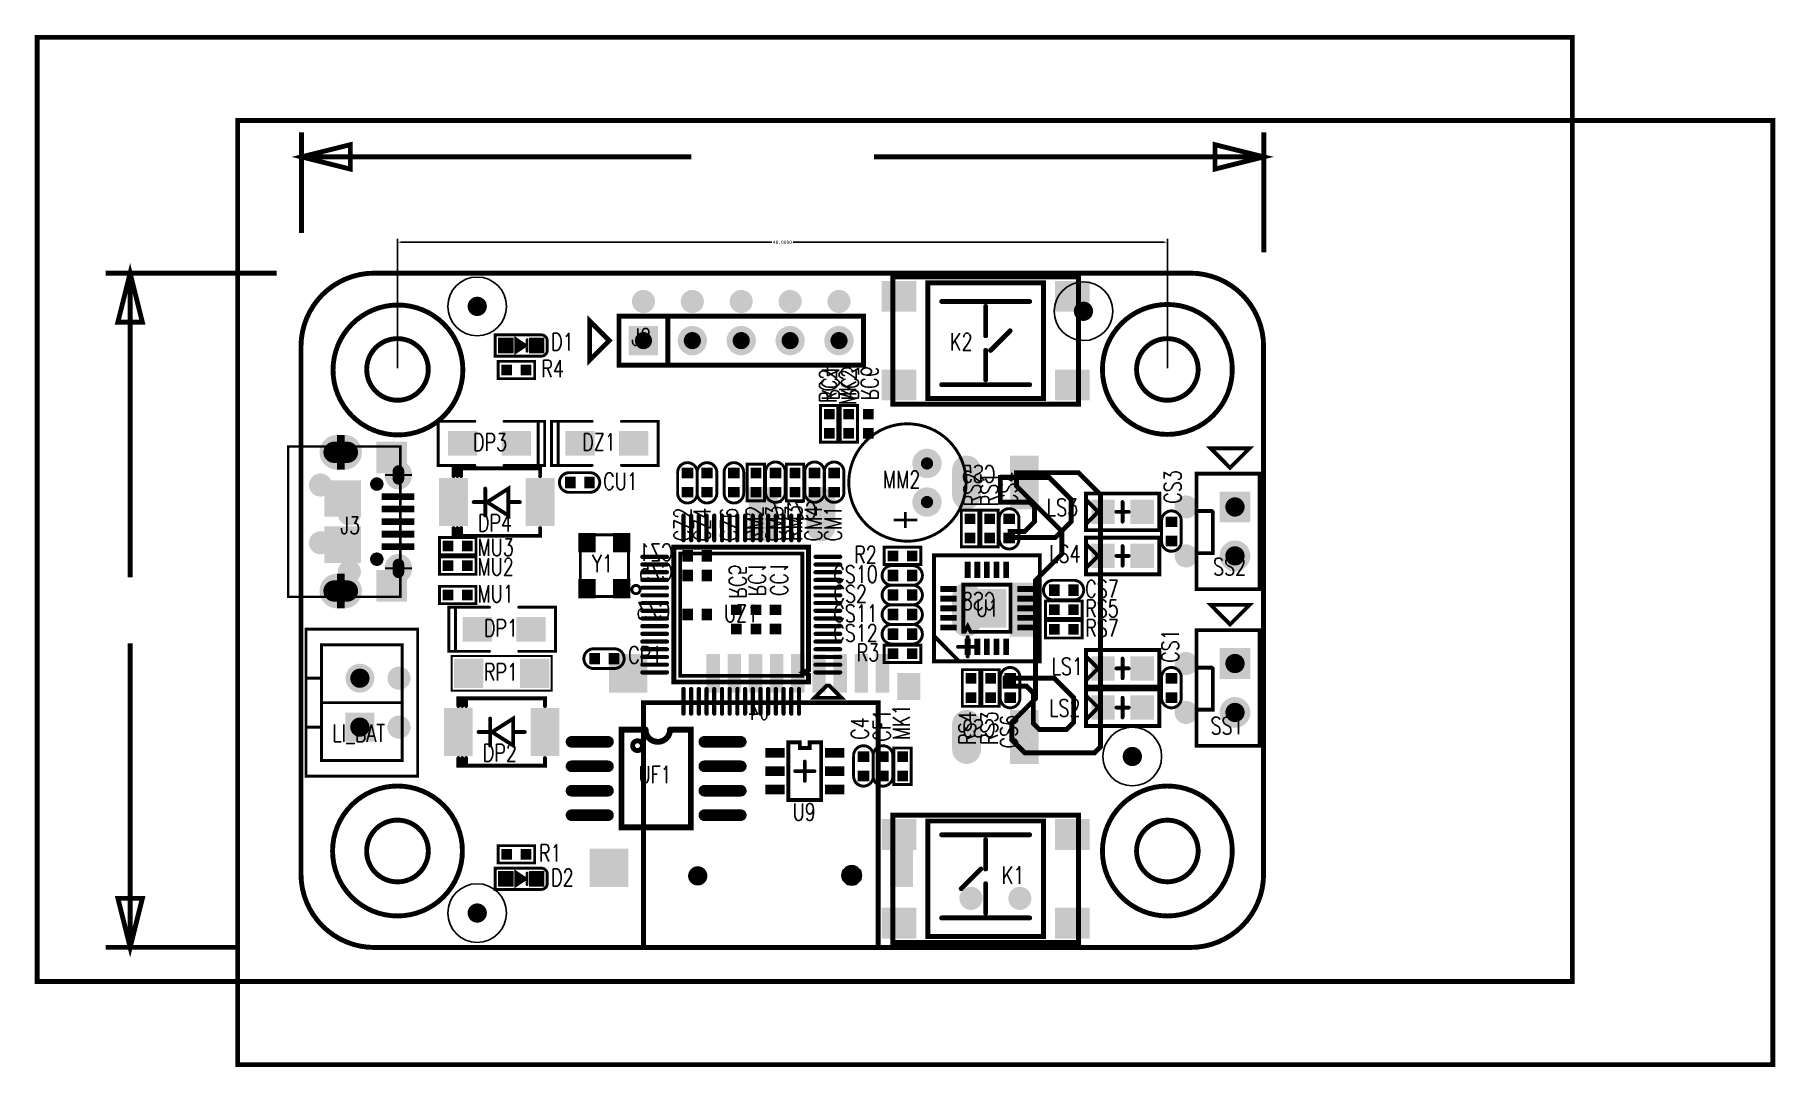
# Model space of a CAD drawing. Extents: x -13.8 to 76.6, y -6.2 to 47.4.
import ezdxf

# ---------------------------------------------------------------- set-up
doc = ezdxf.new("R2010")
doc.units = 0
doc.header["$MEASUREMENT"] = 0
for name, pattern in [('KEEPOUT_00001000$0', [2, 1, 1]), ('KEEPOUT_00011110$0', [2, 1, 1]), ('POUR_01_-1_0_000000', [2, 1, 1]), ('SIG_1', [2, 1, 1]), ('SIG_53', [2, 1, 1]), ('TRMIDX_2048', [2, 1, 1]), ('TRMIDX_4096', [2, 1, 1])]:
    doc.linetypes.add(name, pattern=pattern)
doc.layers.get('0').update_dxf_attribs({"linetype": 'CONTINUOUS'})
doc.layers.get('Defpoints').update_dxf_attribs({"linetype": 'CONTINUOUS'})
for name, color, linetype in [('BOARD_CUTOUT_00', 254, 'CONTINUOUS'), ('BOARD_OUTLINE_00', 254, 'CONTINUOUS'), ('COPPER_01', 1, 'CONTINUOUS'), ('COPPER_02', 5, 'CONTINUOUS'), ('COPPER_126', 254, 'CONTINUOUS'), ('COPPER_129', 146, 'CONTINUOUS'), ('DIMENSION1_00', 254, 'CONTINUOUS'), ('DIMENSION2_00', 254, 'CONTINUOUS'), ('DIMENSION3_00', 254, 'CONTINUOUS'), ('DIMENSION4_00', 254, 'CONTINUOUS'), ('DIMENSION5_00', 254, 'CONTINUOUS'), ('DIMENSION6_00', 254, 'CONTINUOUS'), ('DIMENSION7_00', 254, 'CONTINUOUS'), ('DRIL_NPLTE_THRU_01', 16, 'CONTINUOUS'), ('DRIL_NPLTE_THRU_02', 176, 'CONTINUOUS'), ('DRIL_PLTE_THRU_01', 16, 'CONTINUOUS'), ('DRIL_PLTE_THRU_02', 176, 'CONTINUOUS'), ('DRIL_SYMBOL', 254, 'CONTINUOUS'), ('KEEPOUT_00', 130, 'CONTINUOUS'), ('KEEPOUT_01', 130, 'CONTINUOUS'), ('PADS_BOT', 5, 'CONTINUOUS'), ('PADS_INNER', 1, 'CONTINUOUS'), ('PADS_TOP', 1, 'CONTINUOUS'), ('PADS_XR_121', 176, 'CONTINUOUS'), ('PADS_XR_123', 183, 'CONTINUOUS'), ('PADS_XR_125', 253, 'CONTINUOUS'), ('PADS_XR_128', 130, 'CONTINUOUS'), ('PART_NAME_126', 254, 'CONTINUOUS'), ('PART_NAME_129', 146, 'CONTINUOUS'), ('PART_TOP_2DLINE_00', 254, 'CONTINUOUS'), ('PART_TOP_2DLINE_01', 254, 'CONTINUOUS'), ('PART_TOP_2DLINE_120', 6, 'CONTINUOUS'), ('PART_TOP_2DLINE_126', 254, 'CONTINUOUS'), ('PART_TOP_COPPER_126', 254, 'CONTINUOUS'), ('PART_TOP_TEXT_126', 254, 'CONTINUOUS'), ('POUR_HEADER_01', 1, 'CONTINUOUS'), ('POUR_HEADER_02', 5, 'CONTINUOUS'), ('TAG_00', 254, 'CONTINUOUS'), ('TAG_01', 254, 'CONTINUOUS')]:
    doc.layers.add(name, color=color, linetype=linetype)
doc.styles.add('W0$254', font='simplex', dxfattribs={"width": 0.75})
doc.dimstyles.get("Standard").update_dxf_attribs({"dimtxt": 0.18, "dimasz": 0.18, "dimexe": 0.18, "dimexo": 0.0625, "dimgap": 0.09, "dimtad": 0, "dimtih": 1, "dimtoh": 1, "dimdec": 4, "dimzin": 0, "dimdsep": 46, "dimtxsty": 'Standard', "dimcen": 0.09, "dimadec": 0, "dimazin": 0, "dimtfac": 1, "dimtdec": 4, "dimtofl": 0, "dimtmove": 0, "dimatfit": 3, "dimfxl": 0, "dimtolj": 1, "dimtzin": 0, "dimarcsym": 0})

msp = doc.modelspace()

# ---------------------------------------------------------------- blocks, each defined once
blk = doc.blocks.new('SMOOTH_0$254')
at = {"const_width": 0.127}
blk.add_lwpolyline([(-0.0635, 0, 1), (0.0635, 0, 1)], format="xyb", close=True, dxfattribs=at)
blk = doc.blocks.new('BOARD_35')
at = {"layer": 'BOARD_CUTOUT_00', "const_width": 0.254}
for points in [[(6.613016, 30.009438, 1), (3.413016, 30.009438, 1)], [(46.613016, 30.009438, 1), (43.413016, 30.009438, 1)], [(3.409894, 5.009438, 1), (6.616138, 5.009438, 1)], [(46.613016, 5.009438, 1), (43.413016, 5.009438, 1)]]:
    blk.add_lwpolyline(points, format="xyb", close=True, dxfattribs=at)
at = {"layer": 'BOARD_OUTLINE_00', "const_width": 0.254}
blk.add_lwpolyline([(0, 3.81, 0.414213562), (3.81, 0), (46.203016, 0, 0.414213562), (50.013016, 3.81), (50.013016, 31.199438, 0.414213562), (46.203016, 35.009438), (3.81, 35.009438, 0.414213562), (0, 31.199438)], format="xyb", close=True, dxfattribs=at)
at = {"layer": 'BOARD_OUTLINE_00'}
for p in [(0, 3.81), (3.81, 0)]:
    blk.add_blockref('SMOOTH_0$254', p, dxfattribs=at)
blk = doc.blocks.new('D_1DFEGHI_4')
at = {"layer": 'DIMENSION1_00', "linetype": 'TRMIDX_2048', "const_width": 0.254}
blk.add_lwpolyline([(0.013, 6.237), (20.268, 6.237)], dxfattribs=at)
at = {"layer": 'DIMENSION2_00', "linetype": 'TRMIDX_2048', "const_width": 0.254}
blk.add_lwpolyline([(50.013, 6.237), (29.758, 6.237)], dxfattribs=at)
at = {"layer": 'DIMENSION3_00', "linetype": 'TRMIDX_2048', "const_width": 0.254}
blk.add_lwpolyline([(0.013, 6.237), (2.553, 6.872), (2.553, 5.602)], close=True, dxfattribs=at)
at = {"layer": 'DIMENSION4_00', "linetype": 'TRMIDX_2048', "const_width": 0.254}
blk.add_lwpolyline([(50.013, 6.237), (47.473, 5.602), (47.473, 6.872)], close=True, dxfattribs=at)
at = {"layer": 'DIMENSION5_00', "linetype": 'TRMIDX_2048', "const_width": 0.254}
blk.add_lwpolyline([(0.013, 2.279), (0.013, 7.507)], dxfattribs=at)
at = {"layer": 'DIMENSION6_00', "linetype": 'TRMIDX_2048', "const_width": 0.254}
blk.add_lwpolyline([(50.013, 1.279), (50.013, 7.507)], dxfattribs=at)
at = {"layer": 'DIMENSION7_00', "linetype": 'TRMIDX_2048', "const_width": 0.0254}
for points in [[(0.013, 1.009), (0.014, 1.009)], [(50.013, 0.009), (50.014, 0.009)]]:
    blk.add_lwpolyline(points, dxfattribs=at)
blk = doc.blocks.new('D_2DFEGHI_5')
at = {"layer": 'DIMENSION1_00', "linetype": 'TRMIDX_4096', "const_width": 0.254}
blk.add_lwpolyline([(-8.877, 0.009), (-8.877, 15.795)], dxfattribs=at)
at = {"layer": 'DIMENSION2_00', "linetype": 'TRMIDX_4096', "const_width": 0.254}
blk.add_lwpolyline([(-8.877, 35.009), (-8.877, 19.224)], dxfattribs=at)
at = {"layer": 'DIMENSION3_00', "linetype": 'TRMIDX_4096', "const_width": 0.254}
blk.add_lwpolyline([(-8.877, 0.009), (-9.512, 2.549), (-8.242, 2.549)], close=True, dxfattribs=at)
at = {"layer": 'DIMENSION4_00', "linetype": 'TRMIDX_4096', "const_width": 0.254}
blk.add_lwpolyline([(-8.877, 35.009), (-8.242, 32.469), (-9.512, 32.469)], close=True, dxfattribs=at)
at = {"layer": 'DIMENSION5_00', "linetype": 'TRMIDX_4096', "const_width": 0.254}
blk.add_lwpolyline([(-3.257, 0.009), (-10.147, 0.009)], dxfattribs=at)
at = {"layer": 'DIMENSION6_00', "linetype": 'TRMIDX_4096', "const_width": 0.254}
blk.add_lwpolyline([(-1.257, 35.009), (-10.147, 35.009)], dxfattribs=at)
at = {"layer": 'DIMENSION7_00', "linetype": 'TRMIDX_4096', "const_width": 0.0254}
for points in [[(0.013, 35.009), (0.014, 35.009)], [(-1.987, 0.009), (-1.986, 0.009)]]:
    blk.add_lwpolyline(points, dxfattribs=at)
blk = doc.blocks.new('COPPER_40')
at = {"layer": 'COPPER_02', "const_width": 0.254}
blk.add_lwpolyline([(-0.179, 0), (3.048, 0), (4.191, -1.143), (4.191, -14.224), (3.873, -14.541), (0.254, -14.541), (-0.413, -13.875), (-0.413, -12.954), (0.81, -11.732), (0.81, -5.588), (2.183, -4.215), (2.183, -3.048), (-0.179, -0.687)], close=True, dxfattribs=at)
at = {"layer": 'COPPER_02'}
for p in [(-0.179, 0), (3.048, 0), (-0.179, -0.687), (4.191, -1.143), (2.183, -3.048), (2.183, -4.215), (0.81, -5.588), (0.81, -11.732), (-0.413, -12.954), (-0.413, -13.875), (0.254, -14.541), (3.873, -14.541), (4.191, -14.224)]:
    blk.add_blockref('SMOOTH_0$254', p, dxfattribs=at)
blk = doc.blocks.new('COPPER_41')
at = {"layer": 'COPPER_01', "const_width": 0.254}
blk.add_lwpolyline([(0, 0), (2.54, 0), (3.683, -1.143), (3.683, -2.286), (2.8575, -3.1115), (0.508, -3.1115), (0.508, -2.794), (1.27, -2.794), (1.778, -2.286), (1.778, -1.524), (1.524, -1.27), (0, -1.27)], close=True, dxfattribs=at)
at = {"layer": 'COPPER_01'}
for p in [(0, 0), (2.54, 0), (0, -1.27), (1.524, -1.27), (1.778, -1.524), (3.683, -1.143), (0.508, -2.794), (1.27, -2.794), (1.778, -2.286), (3.683, -2.286), (0.508, -3.1115), (2.8575, -3.1115)]:
    blk.add_blockref('SMOOTH_0$254', p, dxfattribs=at)
blk = doc.blocks.new('COPPER_42')
at = {"layer": 'COPPER_01', "const_width": 0.254}
blk.add_lwpolyline([(-1.524, 0), (1.016, 0), (2.032, -1.016), (2.032, -2.286), (1.651, -2.667), (0.254, -2.667), (-0.0635, -2.3495), (-0.0635, -0.762), (-0.41275, -0.41275), (-1.524, -0.41275)], close=True, dxfattribs=at)
at = {"layer": 'COPPER_01'}
for p in [(-1.524, 0), (1.016, 0), (-1.524, -0.41275), (-0.41275, -0.41275), (-0.0635, -0.762), (2.032, -1.016), (-0.0635, -2.3495), (0.254, -2.667), (1.651, -2.667), (2.032, -2.286)]:
    blk.add_blockref('SMOOTH_0$254', p, dxfattribs=at)
blk = doc.blocks.new('COPPER_44')
at = {"layer": 'COPPER_129', "const_width": 0.254}
blk.add_lwpolyline([(0, 0), (12.192, 0), (12.192, -12.7), (0, -12.7)], close=True, dxfattribs=at)
at = {"layer": 'COPPER_129'}
for p in [(0, 0), (12.192, 0), (0, -12.7), (12.192, -12.7)]:
    blk.add_blockref('SMOOTH_0$254', p, dxfattribs=at)
blk = doc.blocks.new('COPPER_45')
at = {"layer": 'COPPER_126', "const_width": 0.254}
blk.add_lwpolyline([(0, 0), (12.7, 0), (12.7, -2.54), (0, -2.54)], close=True, dxfattribs=at)
at = {"layer": 'COPPER_126'}
for p in [(0, 0), (12.7, 0), (0, -2.54), (12.7, -2.54)]:
    blk.add_blockref('SMOOTH_0$254', p, dxfattribs=at)
blk = doc.blocks.new('COPPER_52')
at = {"layer": 'COPPER_129', "const_width": 0.254}
blk.add_lwpolyline([(0.127, 0, 1), (6.873, 0, 1)], format="xyb", close=True, dxfattribs=at)
blk = doc.blocks.new('COPPER_53')
at = {"layer": 'COPPER_129', "const_width": 0.254}
blk.add_lwpolyline([(0.127, 0, 1), (6.873, 0, 1)], format="xyb", close=True, dxfattribs=at)
blk = doc.blocks.new('COPPER_54')
at = {"layer": 'COPPER_129', "const_width": 0.254}
blk.add_lwpolyline([(0.127, 0, 1), (6.873, 0, 1)], format="xyb", close=True, dxfattribs=at)
blk = doc.blocks.new('COPPER_55')
at = {"layer": 'COPPER_129', "const_width": 0.254}
blk.add_lwpolyline([(0.127, 0, 1), (6.873, 0, 1)], format="xyb", close=True, dxfattribs=at)
blk = doc.blocks.new('POUR_HEADER_0')
at = {"layer": 'POUR_HEADER_01', "linetype": 'POUR_01_-1_0_000000', "const_width": 0.254}
blk.add_lwpolyline([(0, 0), (79.756, 0), (79.756, -49.022), (0, -49.022)], close=True, dxfattribs=at)
blk = doc.blocks.new('POUR_HEADER_1')
at = {"layer": 'POUR_HEADER_02', "linetype": 'POUR_01_-1_0_000000', "const_width": 0.254}
blk.add_lwpolyline([(0, 0), (79.756, 0), (79.756, -49.022), (0, -49.022)], close=True, dxfattribs=at)
blk = doc.blocks.new('SMOOTH_0$15011')
at = {"const_width": 0.0751}
blk.add_lwpolyline([(-0.038, 0, 1), (0.038, 0, 1)], format="xyb", close=True, dxfattribs=at)
blk = doc.blocks.new('PART_BODY_TOP_17')
at = {"layer": 'PART_TOP_2DLINE_126', "const_width": 0.15}
blk.add_lwpolyline([(-0.95, 0.45), (0.95, 0.45), (0.95, -0.45), (-0.95, -0.45)], close=True, dxfattribs=at)
at = {"layer": 'PART_TOP_2DLINE_126'}
for p in [(-0.95, 0.45), (0.95, 0.45), (-0.95, -0.45), (0.95, -0.45)]:
    blk.add_blockref('SMOOTH_0$15011', p, dxfattribs=at)
blk = doc.blocks.new('DRIL_HOLE_0')
blk.add_lwpolyline([(0, 0, 1), (0, 0, 1)], format="xyb", close=True)
blk = doc.blocks.new('PAD_0')
blk.add_lwpolyline([(0, 0, 1), (0, 0, 1)], format="xyb", close=True)
blk = doc.blocks.new('PAD_1')
at = {"const_width": 0.55}
blk.add_lwpolyline([(-0.275, 0), (0.275, 0)], dxfattribs=at)
blk = doc.blocks.new('STK_TOP_124')
at = {"layer": 'DRIL_PLTE_THRU_01'}
blk.add_blockref('DRIL_HOLE_0', (0, 0), dxfattribs=at)
at = {"layer": 'DRIL_PLTE_THRU_02'}
blk.add_blockref('DRIL_HOLE_0', (0, 0), dxfattribs=at)
at = {"layer": 'PADS_BOT'}
blk.add_blockref('PAD_0', (0, 0), dxfattribs=at)
at = {"layer": 'PADS_INNER'}
blk.add_blockref('PAD_0', (0, 0), dxfattribs=at)
at = {"layer": 'PADS_TOP'}
blk.add_blockref('PAD_1', (0, 0), dxfattribs=at)
blk = doc.blocks.new('SYM_TOP_17')
for name, p in [('STK_TOP_124', (-0.5, 0)), ('PART_BODY_TOP_17', (0, 0)), ('STK_TOP_124', (0.5, 0))]:
    blk.add_blockref(name, p)
blk = doc.blocks.new('PART_TOP_0')
blk.add_blockref('SYM_TOP_17', (0, 0))
at = {"layer": 'PART_NAME_126', "style": 'W0$254', "width": 0.75}
blk.add_text('RC2', height=0.889, dxfattribs=at).set_placement((1.084, -0.379))
blk = doc.blocks.new('SMOOTH_0$1')
at = {"const_width": 0.05}
blk.add_lwpolyline([(-0.025, 0, 1), (0.025, 0, 1)], format="xyb", close=True, dxfattribs=at)
blk = doc.blocks.new('PART_BODY_TOP_18')
at = {"layer": 'PART_TOP_2DLINE_00', "const_width": 0.1}
blk.add_lwpolyline([(-2.6, 0.9), (2.6, 0.9), (2.6, -0.9), (-2.6, -0.9)], close=True, dxfattribs=at)
at = {"layer": 'PART_TOP_2DLINE_00'}
for p in [(-2.6, 0.9), (2.6, 0.9), (-2.6, -0.9), (2.6, -0.9)]:
    blk.add_blockref('SMOOTH_0$1', p, dxfattribs=at)
blk = doc.blocks.new('PAD_2')
at = {"const_width": 1.524}
blk.add_lwpolyline([(-0.762, 0), (0.762, 0)], dxfattribs=at)
blk = doc.blocks.new('STK_TOP_125')
at = {"layer": 'DRIL_PLTE_THRU_01'}
blk.add_blockref('DRIL_HOLE_0', (0, 0), dxfattribs=at)
at = {"layer": 'DRIL_PLTE_THRU_02'}
blk.add_blockref('DRIL_HOLE_0', (0, 0), dxfattribs=at)
at = {"layer": 'PADS_BOT'}
blk.add_blockref('PAD_0', (0, 0), dxfattribs=at)
at = {"layer": 'PADS_INNER'}
blk.add_blockref('PAD_0', (0, 0), dxfattribs=at)
at = {"layer": 'PADS_TOP'}
blk.add_blockref('PAD_2', (0, 0), dxfattribs=at)
blk = doc.blocks.new('SYM_TOP_18')
for name, p in [('PART_BODY_TOP_18', (0, 0)), ('STK_TOP_125', (-1.7145, 0)), ('STK_TOP_125', (1.7145, 0))]:
    blk.add_blockref(name, p)
blk = doc.blocks.new('PART_TOP_1')
blk.add_blockref('SYM_TOP_18', (0, 0))
at = {"layer": 'PART_NAME_126', "style": 'W0$254', "width": 0.75}
blk.add_text('RP1', height=0.889, dxfattribs=at).set_placement((-0.924, -0.379))
blk = doc.blocks.new('PAD_3')
at = {"const_width": 0.6}
blk.add_lwpolyline([(0, -0.3, 1), (0, 0.3, 1)], format="xyb", close=True, dxfattribs=at)
blk = doc.blocks.new('STK_BOT_185')
at = {"layer": 'DRIL_PLTE_THRU_01'}
blk.add_blockref('DRIL_HOLE_0', (0, 0), dxfattribs=at)
at = {"layer": 'DRIL_PLTE_THRU_02'}
blk.add_blockref('DRIL_HOLE_0', (0, 0), dxfattribs=at)
at = {"layer": 'PADS_BOT'}
blk.add_blockref('PAD_3', (0, 0), dxfattribs=at)
at = {"layer": 'PADS_INNER'}
blk.add_blockref('PAD_0', (0, 0), dxfattribs=at)
at = {"layer": 'PADS_TOP'}
blk.add_blockref('PAD_0', (0, 0), dxfattribs=at)
blk = doc.blocks.new('SYM_BOT_6')
blk.add_blockref('STK_BOT_185', (0, 0))
blk = doc.blocks.new('PART_BOT_2')
blk.add_blockref('SYM_BOT_6', (0, 0))
blk = doc.blocks.new('SMOOTH_0$127')
at = {"const_width": 0.0635}
blk.add_lwpolyline([(-0.03175, 0, 1), (0.03175, 0, 1)], format="xyb", close=True, dxfattribs=at)
blk = doc.blocks.new('PART_BODY_TOP_21')
at = {"layer": 'PART_TOP_2DLINE_126', "const_width": 0.127}
blk.add_lwpolyline([(-3.9, -4.825), (-3.9, 0.325), (3.9, 0.325), (3.9, -4.825)], close=True, dxfattribs=at)
blk.add_lwpolyline([(-3.9, -4.825), (-3.9, 0.325), (3.9, 0.325), (3.9, -4.825)], close=True, dxfattribs=at)
blk.add_lwpolyline([(-3.9, -4.76), (-3.9, -5.51), (3.9, -5.51), (3.9, -4.78)], dxfattribs=at)
blk.add_lwpolyline([(-3.9, -4.76), (-3.9, -5.51), (3.9, -5.51), (3.9, -4.78)], dxfattribs=at)
at = {"layer": 'PART_TOP_2DLINE_126'}
for p in [(-3.9, 0.325), (-3.9, 0.325), (3.9, 0.325), (3.9, 0.325), (-3.9, -4.76), (-3.9, -4.76), (-3.9, -4.825), (-3.9, -4.825), (3.9, -4.78), (3.9, -4.78), (3.9, -4.825), (3.9, -4.825), (-3.9, -5.51), (-3.9, -5.51), (3.9, -5.51), (3.9, -5.51)]:
    blk.add_blockref('SMOOTH_0$127', p, dxfattribs=at)
blk = doc.blocks.new('PAD_4')
at = {"const_width": 0.35}
blk.add_lwpolyline([(-0.85, 0), (0.85, 0)], dxfattribs=at)
blk = doc.blocks.new('STK_TOP_137')
at = {"layer": 'DRIL_PLTE_THRU_01'}
blk.add_blockref('DRIL_HOLE_0', (0, 0), dxfattribs=at)
at = {"layer": 'DRIL_PLTE_THRU_02'}
blk.add_blockref('DRIL_HOLE_0', (0, 0), dxfattribs=at)
at = {"layer": 'PADS_BOT'}
blk.add_blockref('PAD_0', (0, 0), dxfattribs=at)
at = {"layer": 'PADS_INNER'}
blk.add_blockref('PAD_0', (0, 0), dxfattribs=at)
at = {"layer": 'PADS_TOP', "rotation": 90}
blk.add_blockref('PAD_4', (0, 0), dxfattribs=at)
blk = doc.blocks.new('PAD_5')
at = {"const_width": 1.6}
blk.add_lwpolyline([(-0.821436, 0), (0.821436, 0)], dxfattribs=at)
blk = doc.blocks.new('STK_TOP_138')
at = {"layer": 'DRIL_NPLTE_THRU_01'}
blk.add_blockref('DRIL_HOLE_0', (0, 0), dxfattribs=at)
at = {"layer": 'DRIL_NPLTE_THRU_02'}
blk.add_blockref('DRIL_HOLE_0', (0, 0), dxfattribs=at)
at = {"layer": 'PADS_BOT'}
blk.add_blockref('PAD_0', (0, 0), dxfattribs=at)
at = {"layer": 'PADS_INNER'}
blk.add_blockref('PAD_0', (0, 0), dxfattribs=at)
at = {"layer": 'PADS_TOP'}
blk.add_blockref('PAD_5', (0, 0), dxfattribs=at)
blk = doc.blocks.new('DRIL_SLOT_0001900047000000900')
at = {"const_width": 0.2413}
blk.add_lwpolyline([(0.12065, -0.3556), (0.12065, 0.3556, 1), (-0.12065, 0.3556), (-0.12065, -0.3556, 1)], format="xyb", close=True, dxfattribs=at)
blk = doc.blocks.new('PAD_6')
at = {"const_width": 0.55}
blk.add_lwpolyline([(-0.35, -0.275), (0.35, -0.275, 1), (0.35, 0.275), (-0.35, 0.275, 1)], format="xyb", close=True, dxfattribs=at)
blk = doc.blocks.new('PAD_7')
at = {"const_width": 0.9}
blk.add_lwpolyline([(-0.2, -0.45), (0.2, -0.45, 1), (0.2, 0.45), (-0.2, 0.45, 1)], format="xyb", close=True, dxfattribs=at)
blk = doc.blocks.new('STK_TOP_139')
at = {"layer": 'DRIL_PLTE_THRU_01'}
blk.add_blockref('DRIL_SLOT_0001900047000000900', (0, 0), dxfattribs=at)
at = {"layer": 'DRIL_PLTE_THRU_02'}
blk.add_blockref('DRIL_SLOT_0001900047000000900', (0, 0), dxfattribs=at)
at = {"layer": 'PADS_BOT', "rotation": 90}
blk.add_blockref('PAD_6', (0, 0), dxfattribs=at)
at = {"layer": 'PADS_INNER', "rotation": 90}
blk.add_blockref('PAD_6', (0, 0), dxfattribs=at)
at = {"layer": 'PADS_TOP', "rotation": 90}
blk.add_blockref('PAD_7', (0, 0), dxfattribs=at)
blk = doc.blocks.new('PAD_8')
at = {"const_width": 1.9}
blk.add_lwpolyline([(-0.95, 0), (0.95, 0)], dxfattribs=at)
blk = doc.blocks.new('STK_TOP_140')
at = {"layer": 'DRIL_NPLTE_THRU_01'}
blk.add_blockref('DRIL_HOLE_0', (0, 0), dxfattribs=at)
at = {"layer": 'DRIL_NPLTE_THRU_02'}
blk.add_blockref('DRIL_HOLE_0', (0, 0), dxfattribs=at)
at = {"layer": 'PADS_BOT'}
blk.add_blockref('PAD_0', (0, 0), dxfattribs=at)
at = {"layer": 'PADS_INNER'}
blk.add_blockref('PAD_0', (0, 0), dxfattribs=at)
at = {"layer": 'PADS_TOP'}
blk.add_blockref('PAD_8', (0, 0), dxfattribs=at)
blk = doc.blocks.new('DRIL_SLOT_0002300039000000000')
at = {"const_width": 0.3}
blk.add_lwpolyline([(-0.2, -0.15), (0.2, -0.15, 1), (0.2, 0.15), (-0.2, 0.15, 1)], format="xyb", close=True, dxfattribs=at)
blk = doc.blocks.new('PAD_9')
at = {"const_width": 0.7}
blk.add_lwpolyline([(-0.05, -0.35), (0.05, -0.35, 1), (0.05, 0.35), (-0.05, 0.35, 1)], format="xyb", close=True, dxfattribs=at)
blk = doc.blocks.new('STK_TOP_141')
at = {"layer": 'DRIL_PLTE_THRU_01'}
blk.add_blockref('DRIL_SLOT_0002300039000000000', (0, 0), dxfattribs=at)
at = {"layer": 'DRIL_PLTE_THRU_02'}
blk.add_blockref('DRIL_SLOT_0002300039000000000', (0, 0), dxfattribs=at)
at = {"layer": 'PADS_BOT'}
blk.add_blockref('PAD_9', (0, 0), dxfattribs=at)
at = {"layer": 'PADS_INNER'}
blk.add_blockref('PAD_9', (0, 0), dxfattribs=at)
at = {"layer": 'PADS_TOP'}
blk.add_blockref('PAD_9', (0, 0), dxfattribs=at)
blk = doc.blocks.new('DRIL_SYMBOL_0$7')
at = {"layer": 'DRIL_SYMBOL', "const_width": 0.0508}
for points in [[(-0.254, 0), (0.254, 0)], [(0, -0.254), (0, 0.254)]]:
    blk.add_lwpolyline(points, dxfattribs=at)
blk = doc.blocks.new('DRIL_HOLE_0$7')
at = {"const_width": 0.35}
blk.add_lwpolyline([(-0.175, 0, 1), (0.175, 0, 1)], format="xyb", close=True, dxfattribs=at)
blk.add_blockref('DRIL_SYMBOL_0$7', (0, 0))
blk = doc.blocks.new('PAD_10')
at = {"const_width": 0.35}
blk.add_lwpolyline([(0, -0.175, 1), (0, 0.175, 1)], format="xyb", close=True, dxfattribs=at)
blk = doc.blocks.new('STK_TOP_142')
at = {"layer": 'DRIL_NPLTE_THRU_01'}
blk.add_blockref('DRIL_HOLE_0$7', (0, 0), dxfattribs=at)
at = {"layer": 'DRIL_NPLTE_THRU_02'}
blk.add_blockref('DRIL_HOLE_0$7', (0, 0), dxfattribs=at)
at = {"layer": 'PADS_BOT'}
blk.add_blockref('PAD_0', (0, 0), dxfattribs=at)
at = {"layer": 'PADS_INNER'}
blk.add_blockref('PAD_0', (0, 0), dxfattribs=at)
at = {"layer": 'PADS_TOP'}
blk.add_blockref('PAD_10', (0, 0), dxfattribs=at)
blk = doc.blocks.new('SYM_TOP_21')
for name, p in [('STK_TOP_141', (-2.425, 0.225)), ('STK_TOP_137', (-1.299972, 0.2)), ('STK_TOP_137', (-0.65, 0.2)), ('STK_TOP_137', (0, 0.2)), ('STK_TOP_137', (0.65, 0.2)), ('STK_TOP_137', (1.3, 0.2)), ('STK_TOP_141', (2.425, 0.225)), ('STK_TOP_138', (-3.32867, -0.124968)), ('PART_BODY_TOP_21', (0, 0)), ('STK_TOP_138', (3.32867, -0.124968)), ('STK_TOP_142', (-1.95, -0.9)), ('STK_TOP_142', (1.95, -0.9)), ('STK_TOP_139', (-3.6, -2.775)), ('STK_TOP_140', (-1.2, -2.675)), ('STK_TOP_140', (1.2, -2.675)), ('STK_TOP_139', (3.6, -2.775))]:
    blk.add_blockref(name, p)
blk = doc.blocks.new('PART_TOP_3')
blk.add_blockref('SYM_TOP_21', (0, 0))
at = {"layer": 'PART_NAME_126', "style": 'W0$254', "width": 0.75}
blk.add_text('J3', height=0.889, rotation=90, dxfattribs=at).set_placement((0.641, -2.792))
blk = doc.blocks.new('PART_BOT_4')
blk.add_blockref('SYM_BOT_6', (0, 0))
blk = doc.blocks.new('PART_BOT_5')
blk.add_blockref('SYM_BOT_6', (0, 0))
blk = doc.blocks.new('PART_BOT_6')
blk.add_blockref('SYM_BOT_6', (0, 0))
blk = doc.blocks.new('SMOOTH_0$199898')
at = {"const_width": 0.099949}
blk.add_lwpolyline([(-0.049974, 0, 1), (0.049974, 0, 1)], format="xyb", close=True, dxfattribs=at)
blk = doc.blocks.new('PART_BODY_TOP_8')
at = {"layer": 'PART_TOP_2DLINE_00', "const_width": 0.254}
blk.add_lwpolyline([(-3.5, -3.5), (-3.125, -3.5), (-3, -3.25), (-2.875, -3.5), (3.5, -3.5), (3.5, 3.5), (-3.5, 3.5)], close=True, dxfattribs=at)
at = {"layer": 'PART_TOP_COPPER_126', "const_width": 0.2}
for points in [[(-3.175, 3.175), (3.175, 3.175), (3.175, -3.175), (-3.175, -3.175)], [(-3.683, -4.445), (-4.318, -3.81), (-4.318, -5.207), (-3.683, -4.572)]]:
    blk.add_lwpolyline(points, close=True, dxfattribs=at)
at = {"layer": 'PART_TOP_2DLINE_00'}
for p in [(-3.5, 3.5), (3.5, 3.5), (-3.5, -3.5), (-3.125, -3.5), (-3, -3.25), (-2.875, -3.5), (3.5, -3.5)]:
    blk.add_blockref('SMOOTH_0$254', p, dxfattribs=at)
at = {"layer": 'PART_TOP_COPPER_126'}
for p in [(-3.175, 3.175), (3.175, 3.175), (-3.175, -3.175), (3.175, -3.175), (-4.318, -3.81), (-3.683, -4.445), (-3.683, -4.572), (-4.318, -5.207)]:
    blk.add_blockref('SMOOTH_0$199898', p, dxfattribs=at)
blk = doc.blocks.new('PAD_11')
at = {"const_width": 0.11}
blk.add_lwpolyline([(-0.64, -0.055), (0.64, -0.055, 1), (0.64, 0.055), (-0.64, 0.055, 1)], format="xyb", close=True, dxfattribs=at)
blk = doc.blocks.new('STK_TOP_105')
at = {"layer": 'DRIL_NPLTE_THRU_01'}
blk.add_blockref('DRIL_HOLE_0', (0, 0), dxfattribs=at)
at = {"layer": 'DRIL_NPLTE_THRU_02'}
blk.add_blockref('DRIL_HOLE_0', (0, 0), dxfattribs=at)
at = {"layer": 'PADS_BOT'}
blk.add_blockref('PAD_0', (0, 0), dxfattribs=at)
at = {"layer": 'PADS_INNER'}
blk.add_blockref('PAD_0', (0, 0), dxfattribs=at)
at = {"layer": 'PADS_TOP', "rotation": 90}
blk.add_blockref('PAD_11', (0, 0), dxfattribs=at)
blk = doc.blocks.new('STK_TOP_106')
at = {"layer": 'DRIL_NPLTE_THRU_01'}
blk.add_blockref('DRIL_HOLE_0', (0, 0), dxfattribs=at)
at = {"layer": 'DRIL_NPLTE_THRU_02'}
blk.add_blockref('DRIL_HOLE_0', (0, 0), dxfattribs=at)
at = {"layer": 'PADS_BOT'}
blk.add_blockref('PAD_0', (0, 0), dxfattribs=at)
at = {"layer": 'PADS_INNER'}
blk.add_blockref('PAD_0', (0, 0), dxfattribs=at)
at = {"layer": 'PADS_TOP'}
blk.add_blockref('PAD_11', (0, 0), dxfattribs=at)
blk = doc.blocks.new('SYM_TOP_8')
for name, p in [('STK_TOP_105', (-3, 4.5)), ('STK_TOP_105', (-2.6, 4.5)), ('STK_TOP_105', (-2.2, 4.5)), ('STK_TOP_105', (-1.8, 4.5)), ('STK_TOP_105', (-1.4, 4.5)), ('STK_TOP_105', (-1, 4.5)), ('STK_TOP_105', (-0.6, 4.5)), ('STK_TOP_105', (-0.2, 4.5)), ('STK_TOP_105', (0.2, 4.5)), ('STK_TOP_105', (0.6, 4.5)), ('STK_TOP_105', (1, 4.5)), ('STK_TOP_105', (1.4, 4.5)), ('STK_TOP_105', (1.8, 4.5)), ('STK_TOP_105', (2.2, 4.5)), ('STK_TOP_105', (2.6, 4.5)), ('STK_TOP_105', (3, 4.5)), ('PART_BODY_TOP_8', (0, 0)), ('STK_TOP_106', (-4.5, 3)), ('STK_TOP_106', (4.5, 3)), ('STK_TOP_106', (-4.5, 2.6)), ('STK_TOP_106', (-4.5, 2.2)), ('STK_TOP_106', (-4.5, 1.8)), ('STK_TOP_106', (4.5, 2.6)), ('STK_TOP_106', (4.5, 2.2)), ('STK_TOP_106', (4.5, 1.8)), ('STK_TOP_106', (-4.5, 1.4)), ('STK_TOP_106', (-4.5, 1)), ('STK_TOP_106', (4.5, 1.4)), ('STK_TOP_106', (4.5, 1)), ('STK_TOP_106', (-4.5, 0.6)), ('STK_TOP_106', (-4.5, 0.2)), ('STK_TOP_106', (4.5, 0.6)), ('STK_TOP_106', (4.5, 0.2)), ('STK_TOP_106', (-4.5, -0.2)), ('STK_TOP_106', (-4.5, -0.6)), ('STK_TOP_106', (-4.5, -1)), ('STK_TOP_106', (4.5, -0.2)), ('STK_TOP_106', (4.5, -0.6)), ('STK_TOP_106', (4.5, -1)), ('STK_TOP_106', (-4.5, -1.4)), ('STK_TOP_106', (-4.5, -1.8)), ('STK_TOP_106', (4.5, -1.4)), ('STK_TOP_106', (4.5, -1.8)), ('STK_TOP_106', (-4.5, -2.2)), ('STK_TOP_106', (-4.5, -2.6)), ('STK_TOP_106', (4.5, -2.2)), ('STK_TOP_106', (4.5, -2.6)), ('STK_TOP_106', (-4.5, -3)), ('STK_TOP_106', (4.5, -3)), ('STK_TOP_105', (-3, -4.5)), ('STK_TOP_105', (-2.6, -4.5)), ('STK_TOP_105', (-2.2, -4.5)), ('STK_TOP_105', (-1.8, -4.5)), ('STK_TOP_105', (-1.4, -4.5)), ('STK_TOP_105', (-1, -4.5)), ('STK_TOP_105', (-0.6, -4.5)), ('STK_TOP_105', (-0.2, -4.5)), ('STK_TOP_105', (0.2, -4.5)), ('STK_TOP_105', (0.6, -4.5)), ('STK_TOP_105', (1, -4.5)), ('STK_TOP_105', (1.4, -4.5)), ('STK_TOP_105', (1.8, -4.5)), ('STK_TOP_105', (2.2, -4.5)), ('STK_TOP_105', (2.6, -4.5)), ('STK_TOP_105', (3, -4.5))]:
    blk.add_blockref(name, p)
blk = doc.blocks.new('PART_TOP_7')
blk.add_blockref('SYM_TOP_8', (0, 0))
at = {"layer": 'PART_NAME_126', "style": 'W0$254', "width": 0.75}
blk.add_text('UZ1', height=0.889, rotation=270, dxfattribs=at).set_placement((-0.388, 0.891))
blk = doc.blocks.new('SMOOTH_0$1524')
at = {"const_width": 0.0762}
blk.add_lwpolyline([(-0.0381, 0, 1), (0.0381, 0, 1)], format="xyb", close=True, dxfattribs=at)
blk = doc.blocks.new('PART_BODY_TOP_23')
at = {"layer": 'PART_TOP_2DLINE_126', "const_width": 0.1524}
for points in [[(-0.5, 0.508, 1.1125635), (-0.5, -0.508)], [(0.4652, -0.508, 1.1125635), (0.4652, 0.508)]]:
    blk.add_lwpolyline(points, format="xyb", dxfattribs=at)
for points in [[(-0.5, 0.51), (0.5, 0.51)], [(-0.5, -0.51), (0.5, -0.51)]]:
    blk.add_lwpolyline(points, dxfattribs=at)
at = {"layer": 'PART_TOP_2DLINE_126'}
for p in [(-0.5, 0.51), (-0.5, 0.508), (0.4652, 0.508), (0.5, 0.51), (-0.5, -0.508), (-0.5, -0.51), (0.4652, -0.508), (0.5, -0.51)]:
    blk.add_blockref('SMOOTH_0$1524', p, dxfattribs=at)
blk = doc.blocks.new('PAD_12')
at = {"const_width": 0.55}
blk.add_lwpolyline([(-0.3, 0), (0.3, 0)], dxfattribs=at)
blk = doc.blocks.new('STK_TOP_143')
at = {"layer": 'DRIL_PLTE_THRU_01'}
blk.add_blockref('DRIL_HOLE_0', (0, 0), dxfattribs=at)
at = {"layer": 'DRIL_PLTE_THRU_02'}
blk.add_blockref('DRIL_HOLE_0', (0, 0), dxfattribs=at)
at = {"layer": 'PADS_BOT'}
blk.add_blockref('PAD_0', (0, 0), dxfattribs=at)
at = {"layer": 'PADS_INNER'}
blk.add_blockref('PAD_0', (0, 0), dxfattribs=at)
at = {"layer": 'PADS_TOP', "rotation": 90}
blk.add_blockref('PAD_12', (0, 0), dxfattribs=at)
blk = doc.blocks.new('SYM_TOP_23')
for name, p in [('PART_BODY_TOP_23', (0, 0)), ('STK_TOP_143', (-0.5, 0)), ('STK_TOP_143', (0.5, 0))]:
    blk.add_blockref(name, p)
blk = doc.blocks.new('PART_TOP_8')
blk.add_blockref('SYM_TOP_23', (0, 0))
at = {"layer": 'PART_NAME_126', "style": 'W0$254', "width": 0.75}
blk.add_text('CM4', height=0.889, rotation=180, dxfattribs=at).set_placement((3.064, 0.383))
blk = doc.blocks.new('PART_TOP_9')
blk.add_blockref('SYM_TOP_23', (0, 0))
at = {"layer": 'PART_NAME_126', "style": 'W0$254', "width": 0.75}
blk.add_text('CM1', height=0.889, rotation=180, dxfattribs=at).set_placement((3.064, 0.383))
blk = doc.blocks.new('PART_TOP_10')
blk.add_blockref('SYM_TOP_17', (0, 0))
at = {"layer": 'PART_NAME_126', "style": 'W0$254', "width": 0.75}
blk.add_text('RM3', height=0.889, rotation=180, dxfattribs=at).set_placement((3.032, 0.379))
blk = doc.blocks.new('PAD_13')
at = {"const_width": 1.5}
blk.add_lwpolyline([(-1.4, 0), (1.4, 0)], dxfattribs=at)
blk = doc.blocks.new('PAD_14')
blk.add_lwpolyline([(0, 0), (0, 0)])
blk = doc.blocks.new('STK_BOT_216')
at = {"layer": 'DRIL_NPLTE_THRU_01'}
blk.add_blockref('DRIL_HOLE_0', (0, 0), dxfattribs=at)
at = {"layer": 'DRIL_NPLTE_THRU_02'}
blk.add_blockref('DRIL_HOLE_0', (0, 0), dxfattribs=at)
at = {"layer": 'PADS_BOT', "rotation": 90}
blk.add_blockref('PAD_13', (0, 0), dxfattribs=at)
at = {"layer": 'PADS_INNER'}
blk.add_blockref('PAD_0', (0, 0), dxfattribs=at)
at = {"layer": 'PADS_TOP'}
blk.add_blockref('PAD_14', (0, 0), dxfattribs=at)
at = {"layer": 'PADS_XR_125'}
blk.add_blockref('PAD_0', (0, 0), dxfattribs=at)
blk = doc.blocks.new('PAD_15')
at = {"const_width": 0.75}
blk.add_lwpolyline([(-0.65, -0.375), (0.65, -0.375, 1), (0.65, 0.375), (-0.65, 0.375, 1)], format="xyb", close=True, dxfattribs=at)
blk = doc.blocks.new('STK_BOT_217')
at = {"layer": 'DRIL_NPLTE_THRU_01'}
blk.add_blockref('DRIL_HOLE_0', (0, 0), dxfattribs=at)
at = {"layer": 'DRIL_NPLTE_THRU_02'}
blk.add_blockref('DRIL_HOLE_0', (0, 0), dxfattribs=at)
at = {"layer": 'PADS_BOT', "rotation": 90}
blk.add_blockref('PAD_15', (0, 0), dxfattribs=at)
at = {"layer": 'PADS_INNER'}
blk.add_blockref('PAD_0', (0, 0), dxfattribs=at)
at = {"layer": 'PADS_TOP'}
blk.add_blockref('PAD_14', (0, 0), dxfattribs=at)
at = {"layer": 'PADS_XR_125'}
blk.add_blockref('PAD_0', (0, 0), dxfattribs=at)
blk = doc.blocks.new('SYM_BOT_11')
for name, p in [('STK_BOT_216', (-1.5, 0)), ('STK_BOT_217', (1.5, 0))]:
    blk.add_blockref(name, p)
blk = doc.blocks.new('PART_BOT_11')
blk.add_blockref('SYM_BOT_11', (0, 0))
at = {"layer": 'PART_NAME_129', "style": 'W0$254', "width": 0.75}
blk.add_text('CZ17', height=0.889, rotation=180, dxfattribs=at).set_placement((1.279, 0.256))
blk = doc.blocks.new('PART_BOT_12')
blk.add_blockref('SYM_BOT_6', (0, 0))
blk = doc.blocks.new('PART_BOT_13')
blk.add_blockref('SYM_BOT_6', (0, 0))
blk = doc.blocks.new('PART_BODY_TOP_33')
at = {"layer": 'PART_TOP_2DLINE_126', "const_width": 0.254}
for points in [[(-4.826, 3.302), (4.826, 3.302), (4.826, -3.302), (-4.826, -3.302)], [(-3, 3), (3, 3), (3, -3), (-3, -3)]]:
    blk.add_lwpolyline(points, close=True, dxfattribs=at)
for points in [[(-2.286, 2.032), (2.286, 2.032)], [(0, 1.778), (0, 0.254)], [(0.254, -0.508), (1.27, 0.508)], [(0, -2.032), (0, -0.508)], [(-2.286, -2.286), (2.286, -2.286)]]:
    blk.add_lwpolyline(points, dxfattribs=at)
at = {"layer": 'PART_TOP_2DLINE_126'}
for p in [(-4.826, 3.302), (-3, 3), (3, 3), (4.826, 3.302), (-2.286, 2.032), (0, 1.778), (2.286, 2.032), (0, 0.254), (1.27, 0.508), (0, -0.508), (0.254, -0.508), (-2.286, -2.286), (0, -2.032), (2.286, -2.286), (-4.826, -3.302), (-3, -3), (3, -3), (4.826, -3.302)]:
    blk.add_blockref('SMOOTH_0$254', p, dxfattribs=at)
blk = doc.blocks.new('PAD_16')
at = {"const_width": 1.6}
blk.add_lwpolyline([(-0.9, 0), (0.9, 0)], dxfattribs=at)
blk = doc.blocks.new('STK_TOP_154')
at = {"layer": 'DRIL_NPLTE_THRU_01'}
blk.add_blockref('DRIL_HOLE_0', (0, 0), dxfattribs=at)
at = {"layer": 'DRIL_NPLTE_THRU_02'}
blk.add_blockref('DRIL_HOLE_0', (0, 0), dxfattribs=at)
at = {"layer": 'PADS_BOT'}
blk.add_blockref('PAD_0', (0, 0), dxfattribs=at)
at = {"layer": 'PADS_INNER'}
blk.add_blockref('PAD_0', (0, 0), dxfattribs=at)
at = {"layer": 'PADS_TOP'}
blk.add_blockref('PAD_16', (0, 0), dxfattribs=at)
blk = doc.blocks.new('SYM_TOP_29')
for name, p in [('STK_TOP_154', (-4.5, 2.3)), ('PART_BODY_TOP_33', (0, 0)), ('STK_TOP_154', (4.5, 2.3)), ('STK_TOP_154', (-4.5, -2.3)), ('STK_TOP_154', (4.5, -2.3))]:
    blk.add_blockref(name, p)
blk = doc.blocks.new('PART_TOP_14')
blk.add_blockref('SYM_TOP_29', (0, 0))
at = {"layer": 'PART_NAME_126', "style": 'W0$254', "width": 0.75}
blk.add_text('K2', height=0.889, dxfattribs=at).set_placement((-1.853, -0.506))
blk = doc.blocks.new('PART_TOP_15')
blk.add_blockref('SYM_TOP_29', (0, 0))
at = {"layer": 'PART_NAME_126', "style": 'W0$254', "width": 0.75}
blk.add_text('K1', height=0.889, rotation=180, dxfattribs=at).set_placement((-0.837, 0.256))
blk = doc.blocks.new('PART_TOP_16')
blk.add_blockref('SYM_TOP_23', (0, 0))
at = {"layer": 'PART_NAME_126', "style": 'W0$254', "width": 0.75}
blk.add_text('CU1', height=0.889, dxfattribs=at).set_placement((1.211, -0.379))
blk = doc.blocks.new('PART_BODY_TOP_24')
at = {"layer": 'PART_TOP_2DLINE_126', "const_width": 0.152}
for points in [[(-3.937, 1.143), (-4.267, 1.143), (-4.267, -1.143), (-4.064, -1.143)], [(-2.159, 1.143), (-3.921, 1.143), (-3.921, -1.143), (-2.159, -1.143)], [(-0.635, -1.143), (1.27, -1.143), (1.27, 1.143), (-0.635, 1.143)], [(-4.066, -1.143), (-3.911, -1.143)]]:
    blk.add_lwpolyline(points, dxfattribs=at)
at = {"layer": 'PART_TOP_2DLINE_126'}
for p in [(-4.267, 1.143), (-3.937, 1.143), (-3.921, 1.143), (-2.159, 1.143), (-0.635, 1.143), (1.27, 1.143), (-4.267, -1.143), (-4.066, -1.143), (-4.064, -1.143), (-3.921, -1.143), (-3.911, -1.143), (-2.159, -1.143), (-0.635, -1.143), (1.27, -1.143)]:
    blk.add_blockref('SMOOTH_0$1524', p, dxfattribs=at)
blk = doc.blocks.new('PAD_17')
at = {"const_width": 1.27}
blk.add_lwpolyline([(-0.762, 0), (0.762, 0)], dxfattribs=at)
blk = doc.blocks.new('STK_TOP_144')
at = {"layer": 'DRIL_PLTE_THRU_01'}
blk.add_blockref('DRIL_HOLE_0', (0, 0), dxfattribs=at)
at = {"layer": 'DRIL_PLTE_THRU_02'}
blk.add_blockref('DRIL_HOLE_0', (0, 0), dxfattribs=at)
at = {"layer": 'PADS_BOT'}
blk.add_blockref('PAD_0', (0, 0), dxfattribs=at)
at = {"layer": 'PADS_INNER'}
blk.add_blockref('PAD_0', (0, 0), dxfattribs=at)
at = {"layer": 'PADS_TOP'}
blk.add_blockref('PAD_17', (0, 0), dxfattribs=at)
blk = doc.blocks.new('SYM_TOP_24')
for name, p in [('PART_BODY_TOP_24', (0, 0)), ('STK_TOP_144', (-2.794, 0)), ('STK_TOP_144', (0, 0))]:
    blk.add_blockref(name, p)
blk = doc.blocks.new('PART_TOP_17')
blk.add_blockref('SYM_TOP_24', (0, 0))
at = {"layer": 'PART_NAME_126', "style": 'W0$254', "width": 0.75}
blk.add_text('DZ1', height=0.889, dxfattribs=at).set_placement((-2.674, -0.379))
blk = doc.blocks.new('PART_TOP_18')
blk.add_blockref('SYM_TOP_17', (0, 0))
at = {"layer": 'PART_NAME_126', "style": 'W0$254', "width": 0.75}
blk.add_text('MK1', height=0.889, rotation=180, dxfattribs=at).set_placement((-1.357, 0.383))
blk = doc.blocks.new('PART_BODY_TOP_47')
at = {"layer": 'PART_TOP_2DLINE_126', "const_width": 0.254}
for points in [[(-1.778, 0), (-2.794, 1.016), (-2.794, -1.016)], [(-1.27, 1.27), (1.27, 1.27), (1.27, -1.27), (-1.27, -1.27)], [(-1.27, 1.27), (11.43, 1.27), (11.43, -1.27), (-1.27, -1.27)]]:
    blk.add_lwpolyline(points, close=True, dxfattribs=at)
at = {"layer": 'PART_TOP_2DLINE_126'}
for p in [(-2.794, 1.016), (-1.27, 1.27), (-1.27, 1.27), (1.27, 1.27), (11.43, 1.27), (-1.778, 0), (-2.794, -1.016), (-1.27, -1.27), (-1.27, -1.27), (1.27, -1.27), (11.43, -1.27)]:
    blk.add_blockref('SMOOTH_0$254', p, dxfattribs=at)
blk = doc.blocks.new('DRIL_SYMBOL_0$889')
at = {"layer": 'DRIL_SYMBOL', "const_width": 0.0508}
for points in [[(-0.254, 0), (0.254, 0)], [(0, -0.254), (0, 0.254)]]:
    blk.add_lwpolyline(points, dxfattribs=at)
blk = doc.blocks.new('DRIL_HOLE_0$889')
at = {"const_width": 0.4445}
blk.add_lwpolyline([(-0.22225, 0, 1), (0.22225, 0, 1)], format="xyb", close=True, dxfattribs=at)
blk.add_blockref('DRIL_SYMBOL_0$889', (0, 0))
blk = doc.blocks.new('STK_TOP_213')
at = {"layer": 'DRIL_PLTE_THRU_01'}
blk.add_blockref('DRIL_HOLE_0$889', (0, 0), dxfattribs=at)
at = {"layer": 'DRIL_PLTE_THRU_02'}
blk.add_blockref('DRIL_HOLE_0$889', (0, 0), dxfattribs=at)
at = {"layer": 'PADS_BOT'}
blk.add_blockref('PAD_2', (0, 0), dxfattribs=at)
at = {"layer": 'PADS_INNER'}
blk.add_blockref('PAD_2', (0, 0), dxfattribs=at)
at = {"layer": 'PADS_TOP'}
blk.add_blockref('PAD_2', (0, 0), dxfattribs=at)
blk = doc.blocks.new('PAD_18')
at = {"const_width": 0.762}
blk.add_lwpolyline([(0, -0.381, 1), (0, 0.381, 1)], format="xyb", close=True, dxfattribs=at)
blk = doc.blocks.new('STK_TOP_156')
at = {"layer": 'DRIL_PLTE_THRU_01'}
blk.add_blockref('DRIL_HOLE_0$889', (0, 0), dxfattribs=at)
at = {"layer": 'DRIL_PLTE_THRU_02'}
blk.add_blockref('DRIL_HOLE_0$889', (0, 0), dxfattribs=at)
at = {"layer": 'PADS_BOT'}
blk.add_blockref('PAD_18', (0, 0), dxfattribs=at)
at = {"layer": 'PADS_INNER'}
blk.add_blockref('PAD_18', (0, 0), dxfattribs=at)
at = {"layer": 'PADS_TOP'}
blk.add_blockref('PAD_18', (0, 0), dxfattribs=at)
blk = doc.blocks.new('SYM_TOP_33')
for name, p in [('PART_BODY_TOP_47', (0, 0)), ('STK_TOP_213', (0, 0)), ('STK_TOP_156', (2.54, 0)), ('STK_TOP_156', (5.08, 0)), ('STK_TOP_156', (7.62, 0)), ('STK_TOP_156', (10.16, 0))]:
    blk.add_blockref(name, p)
blk = doc.blocks.new('PART_TOP_19')
blk.add_blockref('SYM_TOP_33', (0, 0))
at = {"layer": 'PART_NAME_126', "style": 'W0$254', "width": 0.75}
blk.add_text('J2', height=0.889, dxfattribs=at).set_placement((-0.629, -0.252))
blk = doc.blocks.new('PART_BODY_TOP_43')
at = {"layer": 'KEEPOUT_01', "linetype": 'KEEPOUT_00001000$0'}
blk.add_lwpolyline([(1.524, 0, 1), (-1.524, 0, 1)], format="xyb", close=True, dxfattribs=at)
blk = doc.blocks.new('PAD_19')
at = {"const_width": 0.5}
blk.add_lwpolyline([(0, -0.25, 1), (0, 0.25, 1)], format="xyb", close=True, dxfattribs=at)
blk = doc.blocks.new('STK_TOP_11')
at = {"layer": 'DRIL_PLTE_THRU_01'}
blk.add_blockref('DRIL_HOLE_0', (0, 0), dxfattribs=at)
at = {"layer": 'DRIL_PLTE_THRU_02'}
blk.add_blockref('DRIL_HOLE_0', (0, 0), dxfattribs=at)
at = {"layer": 'PADS_BOT'}
blk.add_blockref('PAD_0', (0, 0), dxfattribs=at)
at = {"layer": 'PADS_INNER'}
blk.add_blockref('PAD_0', (0, 0), dxfattribs=at)
at = {"layer": 'PADS_TOP'}
blk.add_blockref('PAD_19', (0, 0), dxfattribs=at)
blk = doc.blocks.new('SYM_TOP_31')
for name in ['PART_BODY_TOP_43', 'STK_TOP_11']:
    blk.add_blockref(name, (0, 0))
blk = doc.blocks.new('PART_TOP_20')
blk.add_blockref('SYM_TOP_31', (0, 0))
blk = doc.blocks.new('PART_BODY_BOT_43')
at = {"layer": 'KEEPOUT_01', "linetype": 'KEEPOUT_00001000$0'}
blk.add_lwpolyline([(1.524, 0, 1), (-1.524, 0, 1)], format="xyb", close=True, dxfattribs=at)
blk = doc.blocks.new('STK_BOT_11')
at = {"layer": 'DRIL_PLTE_THRU_01'}
blk.add_blockref('DRIL_HOLE_0', (0, 0), dxfattribs=at)
at = {"layer": 'DRIL_PLTE_THRU_02'}
blk.add_blockref('DRIL_HOLE_0', (0, 0), dxfattribs=at)
at = {"layer": 'PADS_BOT'}
blk.add_blockref('PAD_19', (0, 0), dxfattribs=at)
at = {"layer": 'PADS_INNER'}
blk.add_blockref('PAD_0', (0, 0), dxfattribs=at)
at = {"layer": 'PADS_TOP'}
blk.add_blockref('PAD_0', (0, 0), dxfattribs=at)
blk = doc.blocks.new('SYM_BOT_31')
for name in ['PART_BODY_BOT_43', 'STK_BOT_11']:
    blk.add_blockref(name, (0, 0))
blk = doc.blocks.new('PART_BOT_21')
blk.add_blockref('SYM_BOT_31', (0, 0))
blk = doc.blocks.new('PART_TOP_22')
blk.add_blockref('SYM_TOP_17', (0, 0))
at = {"layer": 'PART_NAME_126', "style": 'W0$254', "width": 0.75}
blk.add_text('R1', height=0.889, dxfattribs=at).set_placement((1.171, -0.379))
blk = doc.blocks.new('SMOOTH_0$15')
at = {"const_width": 0.075}
blk.add_lwpolyline([(-0.0375, 0, 1), (0.0375, 0, 1)], format="xyb", close=True, dxfattribs=at)
blk = doc.blocks.new('SMOOTH_0$2')
at = {"const_width": 0.1}
blk.add_lwpolyline([(-0.05, 0, 1), (0.05, 0, 1)], format="xyb", close=True, dxfattribs=at)
blk = doc.blocks.new('PART_BODY_TOP_46')
at = {"layer": 'PART_TOP_2DLINE_01', "const_width": 0.15}
blk.add_lwpolyline([(-1.35, 0.55), (1.05, 0.55, -0.414214), (1.35, 0.25), (1.35, -0.25, -0.414214), (1.05, -0.55), (-1.35, -0.55)], format="xyb", close=True, dxfattribs=at)
at = {"layer": 'PART_TOP_2DLINE_01', "const_width": 0.2}
blk.add_lwpolyline([(0.2, 0), (-0.25, 0.3), (-0.25, -0.3)], close=True, dxfattribs=at)
at = {"layer": 'PART_TOP_2DLINE_01'}
for points, const_width in [([(-0.25, 0), (0.1, 0)], 0.2), ([(-0.25, 0.1), (-0.1, 0.1)], 0.1), ([(-0.2, -0.05), (-0.05, -0.05)], 0.1), ([(0.3, 0.3), (0.3, -0.3)], 0.15), ([(-0.25, -0.1), (-0.1, -0.1)], 0.1)]:
    blk.add_lwpolyline(points, dxfattribs=dict(at, const_width=const_width))
for name, p in [('SMOOTH_0$15', (-1.35, 0.55)), ('SMOOTH_0$2', (-0.25, 0.3)), ('SMOOTH_0$2', (-0.25, 0)), ('SMOOTH_0$1', (-0.25, 0.1)), ('SMOOTH_0$1', (-0.2, -0.05)), ('SMOOTH_0$1', (-0.1, 0.1)), ('SMOOTH_0$1', (-0.05, -0.05)), ('SMOOTH_0$2', (0.1, 0)), ('SMOOTH_0$2', (0.2, 0)), ('SMOOTH_0$15', (0.3, 0.3)), ('SMOOTH_0$15', (1.05, 0.55)), ('SMOOTH_0$2', (-0.25, -0.3)), ('SMOOTH_0$1', (-0.25, -0.1)), ('SMOOTH_0$1', (-0.1, -0.1)), ('SMOOTH_0$15', (0.3, -0.3))]:
    blk.add_blockref(name, p, dxfattribs=at)
blk = doc.blocks.new('PAD_20')
at = {"const_width": 0.8}
blk.add_lwpolyline([(-0.4, 0), (0.4, 0)], dxfattribs=at)
blk = doc.blocks.new('STK_TOP_209')
at = {"layer": 'DRIL_PLTE_THRU_01'}
blk.add_blockref('DRIL_HOLE_0', (0, 0), dxfattribs=at)
at = {"layer": 'DRIL_PLTE_THRU_02'}
blk.add_blockref('DRIL_HOLE_0', (0, 0), dxfattribs=at)
at = {"layer": 'PADS_BOT'}
blk.add_blockref('PAD_0', (0, 0), dxfattribs=at)
at = {"layer": 'PADS_INNER'}
blk.add_blockref('PAD_0', (0, 0), dxfattribs=at)
at = {"layer": 'PADS_TOP'}
blk.add_blockref('PAD_20', (0, 0), dxfattribs=at)
blk = doc.blocks.new('STK_TOP_208')
at = {"layer": 'DRIL_PLTE_THRU_01'}
blk.add_blockref('DRIL_HOLE_0', (0, 0), dxfattribs=at)
at = {"layer": 'DRIL_PLTE_THRU_02'}
blk.add_blockref('DRIL_HOLE_0', (0, 0), dxfattribs=at)
at = {"layer": 'PADS_BOT'}
blk.add_blockref('PAD_14', (0, 0), dxfattribs=at)
at = {"layer": 'PADS_INNER'}
blk.add_blockref('PAD_0', (0, 0), dxfattribs=at)
at = {"layer": 'PADS_TOP'}
blk.add_blockref('PAD_20', (0, 0), dxfattribs=at)
blk = doc.blocks.new('SYM_TOP_32')
for name, p in [('STK_TOP_209', (-0.8, 0)), ('PART_BODY_TOP_46', (0, 0)), ('STK_TOP_208', (0.8, 0))]:
    blk.add_blockref(name, p)
blk = doc.blocks.new('PART_TOP_23')
blk.add_blockref('SYM_TOP_32', (0, 0))
at = {"layer": 'PART_NAME_126', "style": 'W0$254', "width": 0.75}
blk.add_text('D2', height=0.889, dxfattribs=at).set_placement((1.552, -0.379))
blk = doc.blocks.new('PART_TOP_24')
blk.add_blockref('SYM_TOP_23', (0, 0))
at = {"layer": 'PART_NAME_126', "style": 'W0$254', "width": 0.75}
blk.add_text('CZ6', height=0.889, dxfattribs=at).set_placement((-3.055, -0.189))
blk = doc.blocks.new('PART_TOP_25')
blk.add_blockref('SYM_TOP_17', (0, 0))
at = {"layer": 'PART_NAME_126', "style": 'W0$254', "width": 0.75}
blk.add_text('MK2', height=0.889, rotation=180, dxfattribs=at).set_placement((-0.976, 0.383))
blk = doc.blocks.new('STK_BOT_124')
at = {"layer": 'DRIL_PLTE_THRU_01'}
blk.add_blockref('DRIL_HOLE_0', (0, 0), dxfattribs=at)
at = {"layer": 'DRIL_PLTE_THRU_02'}
blk.add_blockref('DRIL_HOLE_0', (0, 0), dxfattribs=at)
at = {"layer": 'PADS_BOT'}
blk.add_blockref('PAD_1', (0, 0), dxfattribs=at)
at = {"layer": 'PADS_INNER'}
blk.add_blockref('PAD_0', (0, 0), dxfattribs=at)
at = {"layer": 'PADS_TOP'}
blk.add_blockref('PAD_0', (0, 0), dxfattribs=at)
blk = doc.blocks.new('SYM_BOT_17')
for p in [(-0.5, 0), (0.5, 0)]:
    blk.add_blockref('STK_BOT_124', p)
blk = doc.blocks.new('PART_BOT_26')
blk.add_blockref('SYM_BOT_17', (0, 0))
at = {"layer": 'PART_NAME_129', "style": 'W0$254', "width": 0.75}
blk.add_text('RC3', height=0.889, dxfattribs=at).set_placement((1.211, -0.379))
blk = doc.blocks.new('PART_BOT_27')
blk.add_blockref('SYM_BOT_17', (0, 0))
at = {"layer": 'PART_NAME_129', "style": 'W0$254', "width": 0.75}
blk.add_text('RC4', height=0.889, dxfattribs=at).set_placement((1.211, -0.379))
blk = doc.blocks.new('PART_BOT_28')
blk.add_blockref('SYM_BOT_17', (0, 0))
at = {"layer": 'PART_NAME_129', "style": 'W0$254', "width": 0.75}
blk.add_text('RC6', height=0.889, dxfattribs=at).set_placement((1.211, -0.379))
blk = doc.blocks.new('PART_TOP_29')
blk.add_blockref('SYM_TOP_24', (0, 0))
at = {"layer": 'PART_NAME_126', "style": 'W0$254', "width": 0.75}
blk.add_text('DP3', height=0.889, rotation=180, dxfattribs=at).set_placement((-0.543, 0.383))
blk = doc.blocks.new('PART_BODY_TOP_48')
at = {"layer": 'PART_TOP_2DLINE_01', "const_width": 0.2}
for points in [[(-2.25, 1.35), (-2.25, 1.75), (2.25, 1.75), (2.25, 1.35)], [(1.85, 1.7), (1.85, 1.35)], [(2.05, 1.7), (2.05, 1.35)], [(-1.2, 0), (-0.6, 0)], [(0.6, 0.7), (0.6, -0.7)], [(0.6, 0), (1.2, 0)], [(-2.25, -1.35), (-2.25, -1.75), (2.25, -1.75), (2.25, -1.35)], [(1.85, -1.7), (1.85, -1.35)], [(2.05, -1.7), (2.05, -1.35)]]:
    blk.add_lwpolyline(points, dxfattribs=at)
blk.add_lwpolyline([(0.5, 0), (-0.6, 0.7), (-0.6, -0.7)], close=True, dxfattribs=at)
at = {"layer": 'PART_TOP_2DLINE_01'}
for p in [(-2.25, 1.75), (2.25, 1.75), (-2.25, 1.35), (1.85, 1.7), (1.85, 1.35), (2.05, 1.7), (2.05, 1.35), (2.25, 1.35), (-1.2, 0), (-0.6, 0.7), (-0.6, 0), (0.5, 0), (0.6, 0.7), (0.6, 0), (1.2, 0), (-0.6, -0.7), (0.6, -0.7), (-2.25, -1.35), (-2.25, -1.75), (1.85, -1.35), (1.85, -1.7), (2.05, -1.35), (2.05, -1.7), (2.25, -1.35), (2.25, -1.75)]:
    blk.add_blockref('SMOOTH_0$2', p, dxfattribs=at)
blk = doc.blocks.new('PAD_21')
at = {"const_width": 1.5}
blk.add_lwpolyline([(-1.25, 0), (1.25, 0)], dxfattribs=at)
blk = doc.blocks.new('STK_TOP_222')
at = {"layer": 'DRIL_PLTE_THRU_01'}
blk.add_blockref('DRIL_HOLE_0', (0, 0), dxfattribs=at)
at = {"layer": 'DRIL_PLTE_THRU_02'}
blk.add_blockref('DRIL_HOLE_0', (0, 0), dxfattribs=at)
at = {"layer": 'PADS_BOT'}
blk.add_blockref('PAD_0', (0, 0), dxfattribs=at)
at = {"layer": 'PADS_INNER'}
blk.add_blockref('PAD_0', (0, 0), dxfattribs=at)
at = {"layer": 'PADS_TOP', "rotation": 90}
blk.add_blockref('PAD_21', (0, 0), dxfattribs=at)
blk = doc.blocks.new('SYM_TOP_34')
for name, p in [('STK_TOP_222', (-2.25, 0)), ('PART_BODY_TOP_48', (0, 0)), ('STK_TOP_222', (2.25, 0))]:
    blk.add_blockref(name, p)
blk = doc.blocks.new('PART_TOP_30')
blk.add_blockref('SYM_TOP_34', (0, 0))
at = {"layer": 'PART_NAME_126', "style": 'W0$254', "width": 0.75}
blk.add_text('DP4', height=0.889, rotation=180, dxfattribs=at).set_placement((0.981, 1.526))
blk = doc.blocks.new('PART_TOP_31')
blk.add_blockref('SYM_TOP_32', (0, 0))
at = {"layer": 'PART_NAME_126', "style": 'W0$254', "width": 0.75}
blk.add_text('D1', height=0.889, dxfattribs=at).set_placement((1.552, -0.252))
blk = doc.blocks.new('PART_TOP_32')
blk.add_blockref('SYM_TOP_17', (0, 0))
at = {"layer": 'PART_NAME_126', "style": 'W0$254', "width": 0.75}
blk.add_text('R4', height=0.889, dxfattribs=at).set_placement((1.298, -0.379))
blk = doc.blocks.new('PART_BODY_BOT_20')
at = {"layer": 'KEEPOUT_00', "linetype": 'KEEPOUT_00011110$0'}
blk.add_lwpolyline([(1.878966, -10.4902, 1), (2.896234, -10.4902, 1)], format="xyb", close=True, dxfattribs=at)
blk = doc.blocks.new('PAD_22')
at = {"const_width": 0.7}
blk.add_lwpolyline([(-1, 0), (1, 0)], dxfattribs=at)
blk = doc.blocks.new('STK_BOT_132')
at = {"layer": 'DRIL_PLTE_THRU_01'}
blk.add_blockref('DRIL_HOLE_0', (0, 0), dxfattribs=at)
at = {"layer": 'DRIL_PLTE_THRU_02'}
blk.add_blockref('DRIL_HOLE_0', (0, 0), dxfattribs=at)
at = {"layer": 'PADS_BOT', "rotation": 90}
blk.add_blockref('PAD_22', (0, 0), dxfattribs=at)
at = {"layer": 'PADS_INNER', "rotation": 90}
blk.add_blockref('PAD_14', (0, 0), dxfattribs=at)
at = {"layer": 'PADS_TOP', "rotation": 90}
blk.add_blockref('PAD_14', (0, 0), dxfattribs=at)
blk = doc.blocks.new('PAD_23')
at = {"const_width": 1.2}
blk.add_lwpolyline([(-0.7, 0), (0.7, 0)], dxfattribs=at)
blk = doc.blocks.new('STK_BOT_133')
at = {"layer": 'DRIL_PLTE_THRU_01'}
blk.add_blockref('DRIL_HOLE_0', (0, 0), dxfattribs=at)
at = {"layer": 'DRIL_PLTE_THRU_02'}
blk.add_blockref('DRIL_HOLE_0', (0, 0), dxfattribs=at)
at = {"layer": 'PADS_BOT', "rotation": 90}
blk.add_blockref('PAD_23', (0, 0), dxfattribs=at)
at = {"layer": 'PADS_INNER', "rotation": 90}
blk.add_blockref('PAD_14', (0, 0), dxfattribs=at)
at = {"layer": 'PADS_TOP', "rotation": 90}
blk.add_blockref('PAD_14', (0, 0), dxfattribs=at)
blk = doc.blocks.new('PAD_24')
at = {"const_width": 1.2}
blk.add_lwpolyline([(-1, 0), (1, 0)], dxfattribs=at)
blk = doc.blocks.new('STK_BOT_134')
at = {"layer": 'DRIL_PLTE_THRU_01'}
blk.add_blockref('DRIL_HOLE_0', (0, 0), dxfattribs=at)
at = {"layer": 'DRIL_PLTE_THRU_02'}
blk.add_blockref('DRIL_HOLE_0', (0, 0), dxfattribs=at)
at = {"layer": 'PADS_BOT', "rotation": 90}
blk.add_blockref('PAD_24', (0, 0), dxfattribs=at)
at = {"layer": 'PADS_INNER'}
blk.add_blockref('PAD_14', (0, 0), dxfattribs=at)
at = {"layer": 'PADS_TOP'}
blk.add_blockref('PAD_14', (0, 0), dxfattribs=at)
blk = doc.blocks.new('PAD_25')
at = {"const_width": 2}
blk.add_lwpolyline([(-1, 0), (1, 0)], dxfattribs=at)
blk = doc.blocks.new('STK_BOT_135')
at = {"layer": 'DRIL_PLTE_THRU_01'}
blk.add_blockref('DRIL_HOLE_0', (0, 0), dxfattribs=at)
at = {"layer": 'DRIL_PLTE_THRU_02'}
blk.add_blockref('DRIL_HOLE_0', (0, 0), dxfattribs=at)
at = {"layer": 'PADS_BOT', "rotation": 90}
blk.add_blockref('PAD_25', (0, 0), dxfattribs=at)
at = {"layer": 'PADS_INNER'}
blk.add_blockref('PAD_14', (0, 0), dxfattribs=at)
at = {"layer": 'PADS_TOP'}
blk.add_blockref('PAD_14', (0, 0), dxfattribs=at)
blk = doc.blocks.new('PAD_26')
at = {"const_width": 2}
blk.add_lwpolyline([(-1, 0), (1, 0)], dxfattribs=at)
blk = doc.blocks.new('STK_BOT_136')
at = {"layer": 'DRIL_PLTE_THRU_01'}
blk.add_blockref('DRIL_HOLE_0', (0, 0), dxfattribs=at)
at = {"layer": 'DRIL_PLTE_THRU_02'}
blk.add_blockref('DRIL_HOLE_0', (0, 0), dxfattribs=at)
at = {"layer": 'PADS_BOT'}
blk.add_blockref('PAD_26', (0, 0), dxfattribs=at)
at = {"layer": 'PADS_INNER'}
blk.add_blockref('PAD_14', (0, 0), dxfattribs=at)
at = {"layer": 'PADS_TOP'}
blk.add_blockref('PAD_14', (0, 0), dxfattribs=at)
blk = doc.blocks.new('DRIL_SYMBOL_1')
at = {"layer": 'DRIL_SYMBOL', "const_width": 0.0508}
for points in [[(-0.254, 0), (0.254, 0)], [(0, -0.254), (0, 0.254)]]:
    blk.add_lwpolyline(points, dxfattribs=at)
blk = doc.blocks.new('DRIL_HOLE_1')
at = {"const_width": 0.5}
blk.add_lwpolyline([(-0.25, 0, 1), (0.25, 0, 1)], format="xyb", close=True, dxfattribs=at)
blk.add_blockref('DRIL_SYMBOL_1', (0, 0))
blk = doc.blocks.new('STK_BOT_111')
at = {"layer": 'DRIL_PLTE_THRU_01'}
blk.add_blockref('DRIL_HOLE_1', (0, 0), dxfattribs=at)
at = {"layer": 'DRIL_PLTE_THRU_02'}
blk.add_blockref('DRIL_HOLE_1', (0, 0), dxfattribs=at)
at = {"layer": 'PADS_BOT'}
blk.add_blockref('PAD_19', (0, 0), dxfattribs=at)
at = {"layer": 'PADS_INNER'}
blk.add_blockref('PAD_19', (0, 0), dxfattribs=at)
at = {"layer": 'PADS_TOP'}
blk.add_blockref('PAD_19', (0, 0), dxfattribs=at)
blk = doc.blocks.new('SYM_BOT_20')
for name, p in [('STK_BOT_132', (0.7874, 0)), ('STK_BOT_132', (1.8874, 0)), ('STK_BOT_132', (2.9874, 0)), ('STK_BOT_132', (4.0874, 0)), ('STK_BOT_132', (5.1874, 0)), ('STK_BOT_132', (6.2874, 0)), ('STK_BOT_132', (7.3874, 0)), ('STK_BOT_132', (8.4874, 0)), ('STK_BOT_132', (9.5874, 0)), ('STK_BOT_136', (14, 0)), ('STK_BOT_133', (-0.5842, -0.6858)), ('STK_BOT_135', (15, -10.1)), ('STK_BOT_134', (-0.2, -10.1)), ('PART_BODY_BOT_20', (0, 0)), ('STK_BOT_111', (2.3876, -10.5156)), ('STK_BOT_111', (10.3876, -10.5156))]:
    blk.add_blockref(name, p)
blk = doc.blocks.new('PART_BOT_33')
blk.add_blockref('SYM_BOT_20', (0, 0))
at = {"layer": 'PART_NAME_129', "style": 'W0$254', "width": 0.75}
blk.add_text('J4', height=0.889, dxfattribs=at).set_placement((6.737, -2.411))
blk = doc.blocks.new('PART_TOP_34')
blk.add_blockref('SYM_TOP_23', (0, 0))
at = {"layer": 'PART_NAME_126', "style": 'W0$254', "width": 0.75}
blk.add_text('CF1', height=0.889, rotation=180, dxfattribs=at).set_placement((-1.277, 0.383))
blk = doc.blocks.new('PART_BOT_35')
blk.add_blockref('SYM_BOT_31', (0, 0))
blk = doc.blocks.new('SMOOTH_0$3048')
at = {"const_width": 0.1524}
blk.add_lwpolyline([(-0.0762, 0, 1), (0.0762, 0, 1)], format="xyb", close=True, dxfattribs=at)
blk = doc.blocks.new('PART_BODY_TOP_7')
at = {"layer": 'PART_TOP_2DLINE_126'}
for points, const_width in [([(-0.635, 1.4), (4.445, 1.4), (4.445, 5), (-0.635, 5), (-0.635, 3.920946, -1), (-0.635, 2.650946)], 0.3048), ([(0.454, 2.232, 1), (-0.054, 2.232, 1)], 0.254)]:
    blk.add_lwpolyline(points, format="xyb", close=True, dxfattribs=dict(at, const_width=const_width))
for p in [(-0.635, 5), (4.445, 5), (-0.635, 3.920946), (-0.635, 2.650946), (-0.635, 1.4), (4.445, 1.4)]:
    blk.add_blockref('SMOOTH_0$3048', p, dxfattribs=at)
blk = doc.blocks.new('PAD_27')
at = {"const_width": 0.3}
blk.add_lwpolyline([(-0.95, -0.15), (0.95, -0.15, 1), (0.95, 0.15), (-0.95, 0.15, 1)], format="xyb", close=True, dxfattribs=at)
blk = doc.blocks.new('STK_TOP_104')
at = {"layer": 'DRIL_PLTE_THRU_01'}
blk.add_blockref('DRIL_HOLE_0', (0, 0), dxfattribs=at)
at = {"layer": 'DRIL_PLTE_THRU_02'}
blk.add_blockref('DRIL_HOLE_0', (0, 0), dxfattribs=at)
at = {"layer": 'PADS_BOT'}
blk.add_blockref('PAD_0', (0, 0), dxfattribs=at)
at = {"layer": 'PADS_INNER'}
blk.add_blockref('PAD_0', (0, 0), dxfattribs=at)
at = {"layer": 'PADS_TOP', "rotation": 90}
blk.add_blockref('PAD_27', (0, 0), dxfattribs=at)
at = {"layer": 'PADS_XR_125', "rotation": 90}
blk.add_blockref('PAD_27', (0, 0), dxfattribs=at)
blk = doc.blocks.new('SYM_TOP_7')
for name, p in [('STK_TOP_104', (0, 6.65)), ('STK_TOP_104', (1.27, 6.65)), ('STK_TOP_104', (2.54, 6.65)), ('STK_TOP_104', (3.81, 6.65)), ('PART_BODY_TOP_7', (0, 0)), ('STK_TOP_104', (0, -0.25)), ('STK_TOP_104', (1.27, -0.25)), ('STK_TOP_104', (2.54, -0.25)), ('STK_TOP_104', (3.81, -0.25))]:
    blk.add_blockref(name, p)
blk = doc.blocks.new('PART_TOP_36')
blk.add_blockref('SYM_TOP_7', (0, 0))
at = {"layer": 'PART_NAME_126', "style": 'W0$254', "width": 0.75}
blk.add_text('UF1', height=0.889, rotation=90, dxfattribs=at).set_placement((2.152, 2.288))
blk = doc.blocks.new('PART_BODY_TOP_51')
at = {"layer": 'PART_TOP_2DLINE_126', "const_width": 0.152}
blk.add_lwpolyline([(4.064, 1.016, 1), (-2.032, 1.016, 1)], format="xyb", close=True, dxfattribs=at)
at = {"layer": 'PART_TOP_TEXT_126', "style": 'W0$254', "width": 0.75}
blk.add_text('+', height=1.422, dxfattribs=at).set_placement((-1.524, 0.508))
blk = doc.blocks.new('DRIL_SYMBOL_0$635')
at = {"layer": 'DRIL_SYMBOL', "const_width": 0.0508}
for points in [[(-0.254, 0), (0.254, 0)], [(0, -0.254), (0, 0.254)]]:
    blk.add_lwpolyline(points, dxfattribs=at)
blk = doc.blocks.new('DRIL_HOLE_0$635')
at = {"const_width": 0.3175}
blk.add_lwpolyline([(-0.15875, 0, 1), (0.15875, 0, 1)], format="xyb", close=True, dxfattribs=at)
blk.add_blockref('DRIL_SYMBOL_0$635', (0, 0))
blk = doc.blocks.new('STK_TOP_237')
at = {"layer": 'DRIL_PLTE_THRU_01'}
blk.add_blockref('DRIL_HOLE_0$635', (0, 0), dxfattribs=at)
at = {"layer": 'DRIL_PLTE_THRU_02'}
blk.add_blockref('DRIL_HOLE_0$635', (0, 0), dxfattribs=at)
at = {"layer": 'PADS_BOT'}
blk.add_blockref('PAD_18', (0, 0), dxfattribs=at)
at = {"layer": 'PADS_INNER'}
blk.add_blockref('PAD_18', (0, 0), dxfattribs=at)
at = {"layer": 'PADS_TOP'}
blk.add_blockref('PAD_18', (0, 0), dxfattribs=at)
blk = doc.blocks.new('SYM_TOP_37')
for name, p in [('PART_BODY_TOP_51', (0, 0)), ('STK_TOP_237', (0, 0)), ('STK_TOP_237', (2.0066, 0))]:
    blk.add_blockref(name, p)
blk = doc.blocks.new('PART_TOP_37')
blk.add_blockref('SYM_TOP_37', (0, 0))
at = {"layer": 'PART_NAME_126', "style": 'W0$254', "width": 0.75}
blk.add_text('MM2', height=0.889, rotation=270, dxfattribs=at).set_placement((0.726, 2.288))
blk = doc.blocks.new('PART_TOP_38')
blk.add_blockref('SYM_TOP_23', (0, 0))
at = {"layer": 'PART_NAME_126', "style": 'W0$254', "width": 0.75}
blk.add_text('CM3', height=0.889, rotation=180, dxfattribs=at).set_placement((3.064, 0.383))
blk = doc.blocks.new('PART_TOP_39')
blk.add_blockref('SYM_TOP_17', (0, 0))
at = {"layer": 'PART_NAME_126', "style": 'W0$254', "width": 0.75}
blk.add_text('RM2', height=0.889, rotation=180, dxfattribs=at).set_placement((3.064, 0.383))
blk = doc.blocks.new('PART_BOT_40')
blk.add_blockref('SYM_BOT_11', (0, 0))
at = {"layer": 'PART_NAME_129', "style": 'W0$254', "width": 0.75}
blk.add_text('CS9', height=0.889, dxfattribs=at).set_placement((0, 0))
blk = doc.blocks.new('PART_TOP_41')
blk.add_blockref('SYM_TOP_23', (0, 0))
at = {"layer": 'PART_NAME_126', "style": 'W0$254', "width": 0.75}
blk.add_text('C4', height=0.889, rotation=180, dxfattribs=at).set_placement((-1.369, 0.256))
blk = doc.blocks.new('PART_BODY_TOP_34')
at = {"layer": 'PART_TOP_2DLINE_120', "const_width": 0.2}
for points in [[(-0.5, 0), (0, 0), (0, 0.5)], [(0, -0.5), (0, 0), (0.5, 0)]]:
    blk.add_lwpolyline(points, dxfattribs=at)
at = {"layer": 'PART_TOP_2DLINE_126', "const_width": 0.2}
blk.add_lwpolyline([(-1.5, -0.85), (-1.5, -0.254), (-1.2, -0.254), (-1.2, 0.254), (-1.5, 0.254), (-1.5, 0.85), (1.5, 0.85), (1.5, -0.85)], close=True, dxfattribs=at)
at = {"layer": 'TAG_00'}
blk.add_lwpolyline([(0, 0), (0, 0)], dxfattribs=at)
at = {"layer": 'TAG_01'}
blk.add_lwpolyline([(0, 0), (0, 0)], dxfattribs=at)
at = {"layer": 'PART_TOP_2DLINE_120'}
for p in [(-0.5, 0), (0, 0.5), (0, 0), (0, 0), (0.5, 0), (0, -0.5)]:
    blk.add_blockref('SMOOTH_0$2', p, dxfattribs=at)
at = {"layer": 'PART_TOP_2DLINE_126'}
for p in [(-1.5, 0.85), (1.5, 0.85), (-1.5, 0.254), (-1.2, 0.254), (-1.5, -0.254), (-1.5, -0.85), (-1.2, -0.254), (1.5, -0.85)]:
    blk.add_blockref('SMOOTH_0$2', p, dxfattribs=at)
blk = doc.blocks.new('PAD_28')
at = {"const_width": 0.5}
blk.add_lwpolyline([(-0.5, 0), (0.5, 0)], dxfattribs=at)
blk = doc.blocks.new('STK_TOP_167')
at = {"layer": 'DRIL_PLTE_THRU_01'}
blk.add_blockref('DRIL_HOLE_0', (0, 0), dxfattribs=at)
at = {"layer": 'DRIL_PLTE_THRU_02'}
blk.add_blockref('DRIL_HOLE_0', (0, 0), dxfattribs=at)
at = {"layer": 'PADS_BOT', "rotation": 90}
blk.add_blockref('PAD_14', (0, 0), dxfattribs=at)
at = {"layer": 'PADS_INNER', "rotation": 90}
blk.add_blockref('PAD_14', (0, 0), dxfattribs=at)
at = {"layer": 'PADS_TOP', "rotation": 90}
blk.add_blockref('PAD_28', (0, 0), dxfattribs=at)
at = {"layer": 'PADS_XR_121', "rotation": 90}
blk.add_blockref('PAD_28', (0, 0), dxfattribs=at)
at = {"layer": 'PADS_XR_128', "rotation": 90}
blk.add_blockref('PAD_14', (0, 0), dxfattribs=at)
blk = doc.blocks.new('SYM_TOP_30')
for name, p in [('STK_TOP_167', (-0.95, 1.55)), ('STK_TOP_167', (0, 1.55)), ('STK_TOP_167', (0.95, 1.55)), ('PART_BODY_TOP_34', (0, 0)), ('STK_TOP_167', (-0.95, -1.55)), ('STK_TOP_167', (0, -1.55)), ('STK_TOP_167', (0.95, -1.55))]:
    blk.add_blockref(name, p)
blk = doc.blocks.new('PART_TOP_42')
blk.add_blockref('SYM_TOP_30', (0, 0))
at = {"layer": 'PART_NAME_126', "style": 'W0$254', "width": 0.75}
blk.add_text('U9', height=0.889, rotation=90, dxfattribs=at).set_placement((2.568, -0.633))
blk = doc.blocks.new('SMOOTH_0$2032')
at = {"const_width": 0.1016}
blk.add_lwpolyline([(-0.0508, 0, 1), (0.0508, 0, 1)], format="xyb", close=True, dxfattribs=at)
blk = doc.blocks.new('PART_BODY_TOP_2')
at = {"layer": 'PART_TOP_2DLINE_00', "const_width": 0.2032}
blk.add_lwpolyline([(-0.508, 0), (0.508, 0)], dxfattribs=at)
at = {"layer": 'PART_TOP_2DLINE_120', "const_width": 0.2032}
for points in [[(-0.635, 1.905), (0, 1.27), (0.635, 1.905)], [(-0.3175, 0), (0.3175, 0)], [(0, 0.3175), (0, -0.3175)]]:
    blk.add_lwpolyline(points, dxfattribs=at)
at = {"layer": 'PART_TOP_2DLINE_126', "const_width": 0.2032}
blk.add_lwpolyline([(-0.9525, 1.905), (0.9525, 1.905), (0.9525, -1.905), (-0.9525, -1.905)], close=True, dxfattribs=at)
at = {"layer": 'PART_TOP_2DLINE_00'}
for p in [(-0.508, 0), (0.508, 0)]:
    blk.add_blockref('SMOOTH_0$2032', p, dxfattribs=at)
at = {"layer": 'PART_TOP_2DLINE_120'}
for p in [(-0.635, 1.905), (0.635, 1.905), (0, 1.27), (-0.3175, 0), (0, 0.3175), (0.3175, 0), (0, -0.3175)]:
    blk.add_blockref('SMOOTH_0$2032', p, dxfattribs=at)
at = {"layer": 'PART_TOP_2DLINE_126'}
for p in [(-0.9525, 1.905), (0.9525, 1.905), (-0.9525, -1.905), (0.9525, -1.905)]:
    blk.add_blockref('SMOOTH_0$2032', p, dxfattribs=at)
blk = doc.blocks.new('PAD_29')
at = {"const_width": 1.219}
blk.add_lwpolyline([(-0.635, 0), (0.635, 0)], dxfattribs=at)
blk = doc.blocks.new('STK_TOP_3')
at = {"layer": 'DRIL_PLTE_THRU_01'}
blk.add_blockref('DRIL_HOLE_0', (0, 0), dxfattribs=at)
at = {"layer": 'DRIL_PLTE_THRU_02'}
blk.add_blockref('DRIL_HOLE_0', (0, 0), dxfattribs=at)
at = {"layer": 'PADS_BOT'}
blk.add_blockref('PAD_0', (0, 0), dxfattribs=at)
at = {"layer": 'PADS_INNER'}
blk.add_blockref('PAD_0', (0, 0), dxfattribs=at)
at = {"layer": 'PADS_TOP'}
blk.add_blockref('PAD_29', (0, 0), dxfattribs=at)
blk = doc.blocks.new('SYM_TOP_4')
for name, p in [('PART_BODY_TOP_2', (0, 0)), ('STK_TOP_3', (0, 1.016)), ('STK_TOP_3', (0, -1.016))]:
    blk.add_blockref(name, p)
blk = doc.blocks.new('PART_TOP_43')
blk.add_blockref('SYM_TOP_4', (0, 0))
at = {"layer": 'PART_NAME_126', "style": 'W0$254', "width": 0.75}
blk.add_text('LS1', height=0.889, rotation=270, dxfattribs=at).set_placement((-0.34, 3.685))
blk = doc.blocks.new('PART_BODY_TOP_19')
at = {"layer": 'PART_TOP_2DLINE_126', "const_width": 0.2}
for points in [[(-3.302, -0.254), (-4.318, -1.27), (-4.318, 0.762), (-3.302, -0.254)], [(-1.06, -1.21), (-1.06, -1.99)], [(-1.01, -1.15), (1.13, -1.15), (1.13, -2)]]:
    blk.add_lwpolyline(points, dxfattribs=at)
blk.add_lwpolyline([(-3, 1.27), (3, 1.27), (3, -2), (-3, -2)], close=True, dxfattribs=at)
at = {"layer": 'PART_TOP_2DLINE_126'}
for p in [(-3, 1.27), (3, 1.27), (-4.318, 0.762), (-3.302, -0.254), (-3.302, -0.254), (-4.318, -1.27), (-1.06, -1.21), (-1.01, -1.15), (1.13, -1.15), (-3, -2), (-1.06, -1.99), (1.13, -2), (3, -2)]:
    blk.add_blockref('SMOOTH_0$199898', p, dxfattribs=at)
blk = doc.blocks.new('PAD_30')
at = {"const_width": 1.6}
blk.add_lwpolyline([(-0.8, 0), (0.8, 0)], dxfattribs=at)
blk = doc.blocks.new('STK_TOP_127')
at = {"layer": 'DRIL_PLTE_THRU_01'}
blk.add_blockref('DRIL_HOLE_1', (0, 0), dxfattribs=at)
at = {"layer": 'DRIL_PLTE_THRU_02'}
blk.add_blockref('DRIL_HOLE_1', (0, 0), dxfattribs=at)
at = {"layer": 'PADS_BOT'}
blk.add_blockref('PAD_30', (0, 0), dxfattribs=at)
at = {"layer": 'PADS_INNER'}
blk.add_blockref('PAD_30', (0, 0), dxfattribs=at)
at = {"layer": 'PADS_TOP'}
blk.add_blockref('PAD_30', (0, 0), dxfattribs=at)
blk = doc.blocks.new('PAD_31')
at = {"const_width": 0.8}
blk.add_lwpolyline([(0, -0.4, 1), (0, 0.4, 1)], format="xyb", close=True, dxfattribs=at)
blk = doc.blocks.new('STK_TOP_126')
at = {"layer": 'DRIL_PLTE_THRU_01'}
blk.add_blockref('DRIL_HOLE_1', (0, 0), dxfattribs=at)
at = {"layer": 'DRIL_PLTE_THRU_02'}
blk.add_blockref('DRIL_HOLE_1', (0, 0), dxfattribs=at)
at = {"layer": 'PADS_BOT'}
blk.add_blockref('PAD_31', (0, 0), dxfattribs=at)
at = {"layer": 'PADS_INNER'}
blk.add_blockref('PAD_31', (0, 0), dxfattribs=at)
at = {"layer": 'PADS_TOP'}
blk.add_blockref('PAD_31', (0, 0), dxfattribs=at)
blk = doc.blocks.new('SYM_TOP_19')
for name, p in [('PART_BODY_TOP_19', (0, 0)), ('STK_TOP_127', (-1.27, 0)), ('STK_TOP_126', (1.27, 0))]:
    blk.add_blockref(name, p)
blk = doc.blocks.new('PART_TOP_44')
blk.add_blockref('SYM_TOP_19', (0, 0))
at = {"layer": 'PART_NAME_126', "style": 'W0$254', "width": 0.75}
blk.add_text('SS1', height=0.889, rotation=90, dxfattribs=at).set_placement((2.402, -1.268))
blk = doc.blocks.new('PART_BOT_45')
blk.add_blockref('SYM_BOT_6', (0, 0))
blk = doc.blocks.new('PART_BOT_46')
blk.add_blockref('SYM_BOT_6', (0, 0))
blk = doc.blocks.new('PART_BOT_47')
blk.add_blockref('SYM_BOT_6', (0, 0))
blk = doc.blocks.new('PART_BOT_48')
blk.add_blockref('SYM_BOT_6', (0, 0))
blk = doc.blocks.new('PART_TOP_49')
blk.add_blockref('SYM_TOP_34', (0, 0))
at = {"layer": 'PART_NAME_126', "style": 'W0$254', "width": 0.75}
blk.add_text('DP2', height=0.889, rotation=180, dxfattribs=at).set_placement((0.981, 1.526))
blk = doc.blocks.new('PART_TOP_50')
blk.add_blockref('SYM_TOP_23', (0, 0))
at = {"layer": 'PART_NAME_126', "style": 'W0$254', "width": 0.75}
blk.add_text('CP1', height=0.889, dxfattribs=at).set_placement((1.235, -0.252))
blk = doc.blocks.new('PART_TOP_51')
blk.add_blockref('SYM_TOP_24', (0, 0))
at = {"layer": 'PART_NAME_126', "style": 'W0$254', "width": 0.75}
blk.add_text('DP1', height=0.889, dxfattribs=at).set_placement((-2.448, -0.379))
blk = doc.blocks.new('PART_TOP_52')
blk.add_blockref('SYM_TOP_17', (0, 0))
at = {"layer": 'PART_NAME_126', "style": 'W0$254', "width": 0.75}
blk.add_text('MU1', height=0.889, dxfattribs=at).set_placement((1.032, -0.379))
blk = doc.blocks.new('PART_TOP_53')
blk.add_blockref('SYM_TOP_17', (0, 0))
at = {"layer": 'PART_NAME_126', "style": 'W0$254', "width": 0.75}
blk.add_text('MU3', height=0.889, dxfattribs=at).set_placement((1.032, -0.506))
blk = doc.blocks.new('PART_BODY_TOP_13')
at = {"layer": 'PART_TOP_2DLINE_126', "const_width": 0.152}
for points in [[(-2.8, -3.81), (3, -3.81), (3, 3.81), (-2.8, 3.81)], [(-2, -3), (-2, 3), (2.2, 3), (2.2, -3)], [(-2, 1.27), (-2.8, 1.27), (-2.8, -1.27), (-2, -1.27)]]:
    blk.add_lwpolyline(points, close=True, dxfattribs=at)
blk.add_lwpolyline([(2.2, 0), (-2, 0)], dxfattribs=at)
at = {"layer": 'PART_TOP_2DLINE_126'}
for p in [(-2.8, 3.81), (3, 3.81), (-2, 3), (2.2, 3), (-2.8, 1.27), (-2, 1.27), (-2, 0), (2.2, 0), (-2.8, -1.27), (-2, -1.27), (-2, -3), (2.2, -3), (-2.8, -3.81), (3, -3.81)]:
    blk.add_blockref('SMOOTH_0$1524', p, dxfattribs=at)
blk = doc.blocks.new('PAD_32')
at = {"const_width": 1.5}
blk.add_lwpolyline([(-0.75, 0), (0.75, 0)], dxfattribs=at)
blk = doc.blocks.new('STK_TOP_119')
at = {"layer": 'DRIL_PLTE_THRU_01'}
blk.add_blockref('DRIL_HOLE_1', (0, 0), dxfattribs=at)
at = {"layer": 'DRIL_PLTE_THRU_02'}
blk.add_blockref('DRIL_HOLE_1', (0, 0), dxfattribs=at)
at = {"layer": 'PADS_BOT'}
blk.add_blockref('PAD_32', (0, 0), dxfattribs=at)
at = {"layer": 'PADS_INNER'}
blk.add_blockref('PAD_32', (0, 0), dxfattribs=at)
at = {"layer": 'PADS_TOP'}
blk.add_blockref('PAD_32', (0, 0), dxfattribs=at)
blk = doc.blocks.new('PAD_33')
at = {"const_width": 0.75}
blk.add_lwpolyline([(0, -0.375, 1), (0, 0.375, 1)], format="xyb", close=True, dxfattribs=at)
blk = doc.blocks.new('STK_TOP_120')
at = {"layer": 'DRIL_PLTE_THRU_01'}
blk.add_blockref('DRIL_HOLE_1', (0, 0), dxfattribs=at)
at = {"layer": 'DRIL_PLTE_THRU_02'}
blk.add_blockref('DRIL_HOLE_1', (0, 0), dxfattribs=at)
at = {"layer": 'PADS_BOT'}
blk.add_blockref('PAD_33', (0, 0), dxfattribs=at)
at = {"layer": 'PADS_INNER'}
blk.add_blockref('PAD_33', (0, 0), dxfattribs=at)
at = {"layer": 'PADS_TOP'}
blk.add_blockref('PAD_33', (0, 0), dxfattribs=at)
blk = doc.blocks.new('SYM_TOP_13')
for name, p in [('PART_BODY_TOP_13', (0, 0)), ('STK_TOP_120', (0, 1.27)), ('STK_TOP_119', (0, -1.27))]:
    blk.add_blockref(name, p)
blk = doc.blocks.new('PART_TOP_54')
blk.add_blockref('SYM_TOP_13', (0, 0))
at = {"layer": 'PART_NAME_126', "style": 'W0$254', "width": 0.75}
blk.add_text('LI_BAT', height=0.889, dxfattribs=at).set_placement((-1.432, -2.03))
blk = doc.blocks.new('PART_BOT_55')
blk.add_blockref('SYM_BOT_31', (0, 0))
blk = doc.blocks.new('PART_BOT_56')
blk.add_blockref('SYM_BOT_11', (0, 0))
at = {"layer": 'PART_NAME_129', "style": 'W0$254', "width": 0.75}
blk.add_text('CS5', height=0.889, dxfattribs=at).set_placement((0, 0))
blk = doc.blocks.new('PART_BOT_57')
blk.add_blockref('SYM_BOT_11', (0, 0))
at = {"layer": 'PART_NAME_129', "style": 'W0$254', "width": 0.75}
blk.add_text('CS8', height=0.889, dxfattribs=at).set_placement((0, 0))
blk = doc.blocks.new('PART_BODY_TOP_26')
at = {"layer": 'PART_TOP_2DLINE_126', "const_width": 0.2}
for points in [[(-0.753, 0.439), (0.556, 1.747)], [(-0.5, 0), (0, 0), (0, 0.5)], [(0, -0.5), (0, 0), (0.5, 0)]]:
    blk.add_lwpolyline(points, dxfattribs=at)
for points in [[(-0.75, 1.75), (4.75, 1.75), (4.75, -3.75), (-0.75, -3.75)], [(0.775, -2.225), (3.225, -2.225), (3.225, 0.225), (0.775, 0.225), (0.775, 0.15), (1.075, 0), (0.775, -0.15)]]:
    blk.add_lwpolyline(points, close=True, dxfattribs=at)
at = {"layer": 'TAG_00'}
blk.add_lwpolyline([(0, 0), (0, 0)], dxfattribs=at)
at = {"layer": 'TAG_01'}
blk.add_lwpolyline([(0, 0), (0, 0)], dxfattribs=at)
at = {"layer": 'PART_TOP_2DLINE_126'}
for p in [(-0.75, 1.75), (0.556, 1.747), (4.75, 1.75), (-0.753, 0.439), (-0.5, 0), (0, 0.5), (0, 0), (0, 0), (0.5, 0), (0.775, 0.225), (0.775, 0.15), (1.075, 0), (3.225, 0.225), (0, -0.5), (0.775, -0.15), (0.775, -2.225), (3.225, -2.225), (-0.75, -3.75), (4.75, -3.75)]:
    blk.add_blockref('SMOOTH_0$2', p, dxfattribs=at)
blk = doc.blocks.new('PAD_34')
at = {"const_width": 0.3}
blk.add_lwpolyline([(-0.425, 0), (0.425, 0)], dxfattribs=at)
blk = doc.blocks.new('STK_TOP_150')
at = {"layer": 'DRIL_NPLTE_THRU_01'}
blk.add_blockref('DRIL_HOLE_0', (0, 0), dxfattribs=at)
at = {"layer": 'DRIL_NPLTE_THRU_02'}
blk.add_blockref('DRIL_HOLE_0', (0, 0), dxfattribs=at)
at = {"layer": 'PADS_BOT'}
blk.add_blockref('PAD_0', (0, 0), dxfattribs=at)
at = {"layer": 'PADS_INNER'}
blk.add_blockref('PAD_0', (0, 0), dxfattribs=at)
at = {"layer": 'PADS_TOP'}
blk.add_blockref('PAD_34', (0, 0), dxfattribs=at)
at = {"layer": 'PADS_XR_121'}
blk.add_blockref('PAD_34', (0, 0), dxfattribs=at)
at = {"layer": 'PADS_XR_123'}
blk.add_blockref('PAD_34', (0, 0), dxfattribs=at)
blk = doc.blocks.new('STK_TOP_149')
at = {"layer": 'DRIL_NPLTE_THRU_01'}
blk.add_blockref('DRIL_HOLE_0', (0, 0), dxfattribs=at)
at = {"layer": 'DRIL_NPLTE_THRU_02'}
blk.add_blockref('DRIL_HOLE_0', (0, 0), dxfattribs=at)
at = {"layer": 'PADS_BOT'}
blk.add_blockref('PAD_0', (0, 0), dxfattribs=at)
at = {"layer": 'PADS_INNER'}
blk.add_blockref('PAD_0', (0, 0), dxfattribs=at)
at = {"layer": 'PADS_TOP', "rotation": 90}
blk.add_blockref('PAD_34', (0, 0), dxfattribs=at)
at = {"layer": 'PADS_XR_121', "rotation": 90}
blk.add_blockref('PAD_34', (0, 0), dxfattribs=at)
at = {"layer": 'PADS_XR_123', "rotation": 90}
blk.add_blockref('PAD_34', (0, 0), dxfattribs=at)
blk = doc.blocks.new('STK_TOP_151')
at = {"layer": 'DRIL_NPLTE_THRU_01'}
blk.add_blockref('DRIL_HOLE_0', (0, 0), dxfattribs=at)
at = {"layer": 'DRIL_NPLTE_THRU_02'}
blk.add_blockref('DRIL_HOLE_0', (0, 0), dxfattribs=at)
at = {"layer": 'PADS_BOT'}
blk.add_blockref('PAD_0', (0, 0), dxfattribs=at)
at = {"layer": 'PADS_INNER'}
blk.add_blockref('PAD_0', (0, 0), dxfattribs=at)
at = {"layer": 'PADS_TOP'}
blk.add_blockref('PAD_25', (0, 0), dxfattribs=at)
blk = doc.blocks.new('SYM_TOP_26')
for name, p in [('PART_BODY_TOP_26', (0, 0)), ('STK_TOP_149', (1, 1)), ('STK_TOP_149', (1.5, 1)), ('STK_TOP_149', (2, 1)), ('STK_TOP_149', (2.5, 1)), ('STK_TOP_149', (3, 1)), ('STK_TOP_150', (0, 0)), ('STK_TOP_151', (2, -1)), ('STK_TOP_150', (4, 0)), ('STK_TOP_150', (0, -0.5)), ('STK_TOP_150', (0, -1)), ('STK_TOP_150', (4, -0.5)), ('STK_TOP_150', (4, -1)), ('STK_TOP_150', (0, -1.5)), ('STK_TOP_150', (4, -1.5)), ('STK_TOP_150', (0, -2)), ('STK_TOP_149', (1, -3)), ('STK_TOP_149', (1.5, -3)), ('STK_TOP_149', (2, -3)), ('STK_TOP_149', (2.5, -3)), ('STK_TOP_149', (3, -3)), ('STK_TOP_150', (4, -2))]:
    blk.add_blockref(name, p)
blk = doc.blocks.new('PART_TOP_58')
blk.add_blockref('SYM_TOP_26', (0, 0))
at = {"layer": 'PART_NAME_126', "style": 'W0$254', "width": 0.75}
blk.add_text('U1', height=0.889, rotation=270, dxfattribs=at).set_placement((1.573, -0.424))
blk = doc.blocks.new('STK_BOT_143')
at = {"layer": 'DRIL_PLTE_THRU_01'}
blk.add_blockref('DRIL_HOLE_0', (0, 0), dxfattribs=at)
at = {"layer": 'DRIL_PLTE_THRU_02'}
blk.add_blockref('DRIL_HOLE_0', (0, 0), dxfattribs=at)
at = {"layer": 'PADS_BOT', "rotation": 90}
blk.add_blockref('PAD_12', (0, 0), dxfattribs=at)
at = {"layer": 'PADS_INNER'}
blk.add_blockref('PAD_0', (0, 0), dxfattribs=at)
at = {"layer": 'PADS_TOP'}
blk.add_blockref('PAD_0', (0, 0), dxfattribs=at)
blk = doc.blocks.new('SYM_BOT_23')
for p in [(-0.5, 0), (0.5, 0)]:
    blk.add_blockref('STK_BOT_143', p)
blk = doc.blocks.new('PART_BOT_59')
blk.add_blockref('SYM_BOT_23', (0, 0))
at = {"layer": 'PART_NAME_129', "style": 'W0$254', "width": 0.75}
blk.add_text('CZ3', height=0.889, rotation=180, dxfattribs=at).set_placement((-1.404, 0.256))
blk = doc.blocks.new('PART_TOP_60')
blk.add_blockref('SYM_TOP_23', (0, 0))
at = {"layer": 'PART_NAME_126', "style": 'W0$254', "width": 0.75}
blk.add_text('CS4', height=0.889, dxfattribs=at).set_placement((1.21, -0.43))
blk = doc.blocks.new('PART_TOP_61')
blk.add_blockref('SYM_TOP_17', (0, 0))
at = {"layer": 'PART_NAME_126', "style": 'W0$254', "width": 0.75}
blk.add_text('RS1', height=0.889, rotation=180, dxfattribs=at).set_placement((-1.153, 0.434))
blk = doc.blocks.new('PART_TOP_62')
blk.add_blockref('SYM_TOP_17', (0, 0))
at = {"layer": 'PART_NAME_126', "style": 'W0$254', "width": 0.75}
blk.add_text('RS2', height=0.889, rotation=180, dxfattribs=at).set_placement((-1.153, 0.561))
blk = doc.blocks.new('PART_BODY_TOP_31')
at = {"layer": 'PART_TOP_2DLINE_01', "const_width": 0.15}
blk.add_lwpolyline([(-1.6, 1.25), (1.6, 1.25), (1.6, -1.25), (-1.6, -1.25)], close=True, dxfattribs=at)
blk.add_lwpolyline([(-1.454, -1.644, 1), (-1.023, -1.644, 1)], format="xyb", close=True, dxfattribs=at)
at = {"layer": 'PART_TOP_2DLINE_01'}
for p in [(-1.6, 1.25), (1.6, 1.25), (-1.6, -1.25), (1.6, -1.25)]:
    blk.add_blockref('SMOOTH_0$15', p, dxfattribs=at)
blk = doc.blocks.new('PAD_35')
at = {"const_width": 0.9}
blk.add_lwpolyline([(-0.5, 0), (0.5, 0)], dxfattribs=at)
blk = doc.blocks.new('STK_TOP_152')
at = {"layer": 'DRIL_PLTE_THRU_01'}
blk.add_blockref('DRIL_HOLE_0', (0, 0), dxfattribs=at)
at = {"layer": 'DRIL_PLTE_THRU_02'}
blk.add_blockref('DRIL_HOLE_0', (0, 0), dxfattribs=at)
at = {"layer": 'PADS_BOT'}
blk.add_blockref('PAD_0', (0, 0), dxfattribs=at)
at = {"layer": 'PADS_INNER'}
blk.add_blockref('PAD_0', (0, 0), dxfattribs=at)
at = {"layer": 'PADS_TOP'}
blk.add_blockref('PAD_35', (0, 0), dxfattribs=at)
blk = doc.blocks.new('SYM_TOP_27')
for name, p in [('STK_TOP_152', (-1.2, 0.9)), ('PART_BODY_TOP_31', (0, 0)), ('STK_TOP_152', (1.2, 0.9)), ('STK_TOP_152', (-1.2, -0.9)), ('STK_TOP_152', (1.2, -0.9))]:
    blk.add_blockref(name, p)
blk = doc.blocks.new('PART_TOP_63')
blk.add_blockref('SYM_TOP_27', (0, 0))
at = {"layer": 'PART_NAME_126', "style": 'W0$254', "width": 0.75}
blk.add_text('Y1', height=0.889, rotation=270, dxfattribs=at).set_placement((-0.329, 0.637))
blk = doc.blocks.new('PART_BOT_64')
blk.add_blockref('SYM_BOT_6', (0, 0))
blk = doc.blocks.new('PART_BOT_65')
blk.add_blockref('SYM_BOT_6', (0, 0))
blk = doc.blocks.new('PART_BOT_66')
blk.add_blockref('SYM_BOT_6', (0, 0))
blk = doc.blocks.new('PART_BOT_67')
blk.add_blockref('SYM_BOT_6', (0, 0))
blk = doc.blocks.new('PART_BOT_68')
blk.add_blockref('SYM_BOT_6', (0, 0))
blk = doc.blocks.new('PART_BOT_69')
blk.add_blockref('SYM_BOT_6', (0, 0))
blk = doc.blocks.new('PART_BOT_70')
blk.add_blockref('SYM_BOT_6', (0, 0))
blk = doc.blocks.new('PART_BOT_71')
blk.add_blockref('SYM_BOT_23', (0, 0))
at = {"layer": 'PART_NAME_129', "style": 'W0$254', "width": 0.75}
blk.add_text('CZ5', height=0.889, rotation=180, dxfattribs=at).set_placement((-1.277, 0.256))
blk = doc.blocks.new('PART_TOP_72')
blk.add_blockref('SYM_TOP_23', (0, 0))
at = {"layer": 'PART_NAME_126', "style": 'W0$254', "width": 0.75}
blk.add_text('CZ4', height=0.889, dxfattribs=at).set_placement((-3.055, -0.189))
blk = doc.blocks.new('PART_TOP_73')
blk.add_blockref('SYM_TOP_23', (0, 0))
at = {"layer": 'PART_NAME_126', "style": 'W0$254', "width": 0.75}
blk.add_text('CZ2', height=0.889, dxfattribs=at).set_placement((-3.055, -0.189))
blk = doc.blocks.new('PART_BOT_74')
blk.add_blockref('SYM_BOT_23', (0, 0))
at = {"layer": 'PART_NAME_129', "style": 'W0$254', "width": 0.75}
blk.add_text('CZ1', height=0.889, rotation=180, dxfattribs=at).set_placement((-1.277, 0.256))
blk = doc.blocks.new('PART_BOT_75')
blk.add_blockref('SYM_BOT_17', (0, 0))
at = {"layer": 'PART_NAME_129', "style": 'W0$254', "width": 0.75}
blk.add_text('RC5', height=0.889, dxfattribs=at).set_placement((1.084, -0.379))
blk = doc.blocks.new('PART_BOT_76')
blk.add_blockref('SYM_BOT_17', (0, 0))
at = {"layer": 'PART_NAME_129', "style": 'W0$254', "width": 0.75}
blk.add_text('RC1', height=0.889, rotation=180, dxfattribs=at).set_placement((-1.202, 0.383))
blk = doc.blocks.new('PART_BOT_77')
blk.add_blockref('SYM_BOT_23', (0, 0))
at = {"layer": 'PART_NAME_129', "style": 'W0$254', "width": 0.75}
blk.add_text('CC1', height=0.889, dxfattribs=at).set_placement((1.211, -0.252))
blk = doc.blocks.new('PART_TOP_78')
blk.add_blockref('SYM_TOP_17', (0, 0))
at = {"layer": 'PART_NAME_126', "style": 'W0$254', "width": 0.75}
blk.add_text('MU2', height=0.889, dxfattribs=at).set_placement((1.032, -0.506))
blk = doc.blocks.new('PART_TOP_79')
blk.add_blockref('SYM_TOP_17', (0, 0))
at = {"layer": 'PART_NAME_126', "style": 'W0$254', "width": 0.75}
blk.add_text('RS7', height=0.889, dxfattribs=at).set_placement((1.108, -0.379))
blk = doc.blocks.new('PART_TOP_80')
blk.add_blockref('SYM_TOP_17', (0, 0))
at = {"layer": 'PART_NAME_126', "style": 'W0$254', "width": 0.75}
blk.add_text('RS5', height=0.889, dxfattribs=at).set_placement((1.108, -0.379))
blk = doc.blocks.new('PART_TOP_81')
blk.add_blockref('SYM_TOP_17', (0, 0))
at = {"layer": 'PART_NAME_126', "style": 'W0$254', "width": 0.75}
blk.add_text('RS4', height=0.889, dxfattribs=at).set_placement((-2.956, -0.252))
blk = doc.blocks.new('PART_TOP_82')
blk.add_blockref('SYM_TOP_17', (0, 0))
at = {"layer": 'PART_NAME_126', "style": 'W0$254', "width": 0.75}
blk.add_text('RS3', height=0.889, dxfattribs=at).set_placement((-2.956, -0.379))
blk = doc.blocks.new('PART_TOP_83')
blk.add_blockref('SYM_TOP_17', (0, 0))
at = {"layer": 'PART_NAME_126', "style": 'W0$254', "width": 0.75}
blk.add_text('R3', height=0.889, dxfattribs=at).set_placement((-2.385, -0.379))
blk = doc.blocks.new('PART_TOP_84')
blk.add_blockref('SYM_TOP_17', (0, 0))
at = {"layer": 'PART_NAME_126', "style": 'W0$254', "width": 0.75}
blk.add_text('R2', height=0.889, dxfattribs=at).set_placement((-2.512, -0.379))
blk = doc.blocks.new('PART_TOP_85')
blk.add_blockref('SYM_TOP_23', (0, 0))
at = {"layer": 'PART_NAME_126', "style": 'W0$254', "width": 0.75}
blk.add_text('CS2', height=0.889, dxfattribs=at).set_placement((-3.591, -0.379))
blk = doc.blocks.new('PART_TOP_86')
blk.add_blockref('SYM_TOP_23', (0, 0))
at = {"layer": 'PART_NAME_126', "style": 'W0$254', "width": 0.75}
blk.add_text('CS12', height=0.889, dxfattribs=at).set_placement((-3.602, -0.379))
blk = doc.blocks.new('PART_TOP_87')
blk.add_blockref('SYM_TOP_23', (0, 0))
at = {"layer": 'PART_NAME_126', "style": 'W0$254', "width": 0.75}
blk.add_text('CS11', height=0.889, dxfattribs=at).set_placement((-3.602, -0.379))
blk = doc.blocks.new('PART_TOP_88')
blk.add_blockref('SYM_TOP_23', (0, 0))
at = {"layer": 'PART_NAME_126', "style": 'W0$254', "width": 0.75}
blk.add_text('CS10', height=0.889, dxfattribs=at).set_placement((-3.602, -0.379))
blk = doc.blocks.new('PART_TOP_89')
blk.add_blockref('SYM_TOP_23', (0, 0))
at = {"layer": 'PART_NAME_126', "style": 'W0$254', "width": 0.75}
blk.add_text('CS1', height=0.889, rotation=180, dxfattribs=at).set_placement((-1.305, 0.383))
blk = doc.blocks.new('PART_TOP_90')
blk.add_blockref('SYM_TOP_4', (0, 0))
at = {"layer": 'PART_NAME_126', "style": 'W0$254', "width": 0.75}
blk.add_text('LS2', height=0.889, rotation=270, dxfattribs=at).set_placement((-0.467, 3.812))
blk = doc.blocks.new('PART_TOP_91')
blk.add_blockref('SYM_TOP_23', (0, 0))
at = {"layer": 'PART_NAME_126', "style": 'W0$254', "width": 0.75}
blk.add_text('CS3', height=0.889, rotation=180, dxfattribs=at).set_placement((-1.432, 0.51))
blk = doc.blocks.new('PART_TOP_92')
blk.add_blockref('SYM_TOP_4', (0, 0))
at = {"layer": 'PART_NAME_126', "style": 'W0$254', "width": 0.75}
blk.add_text('LS3', height=0.889, rotation=270, dxfattribs=at).set_placement((-0.213, 3.939))
blk = doc.blocks.new('PART_TOP_93')
blk.add_blockref('SYM_TOP_19', (0, 0))
at = {"layer": 'PART_NAME_126', "style": 'W0$254', "width": 0.75}
blk.add_text('SS2', height=0.889, rotation=90, dxfattribs=at).set_placement((2.275, -1.141))
blk = doc.blocks.new('PART_TOP_94')
blk.add_blockref('SYM_TOP_4', (0, 0))
at = {"layer": 'PART_NAME_126', "style": 'W0$254', "width": 0.75}
blk.add_text('LS4', height=0.889, rotation=270, dxfattribs=at).set_placement((-0.34, 3.812))
blk = doc.blocks.new('PART_TOP_95')
blk.add_blockref('SYM_TOP_23', (0, 0))
at = {"layer": 'PART_NAME_126', "style": 'W0$254', "width": 0.75}
blk.add_text('CS7', height=0.889, dxfattribs=at).set_placement((1.108, -0.379))
blk = doc.blocks.new('PART_TOP_96')
blk.add_blockref('SYM_TOP_23', (0, 0))
at = {"layer": 'PART_NAME_126', "style": 'W0$254', "width": 0.75}
blk.add_text('CS6', height=0.889, rotation=180, dxfattribs=at).set_placement((3.14, 0.383))
blk = doc.blocks.new('PART_TOP_97')
blk.add_blockref('SYM_TOP_31', (0, 0))
blk = doc.blocks.new('PART_TOP_98')
blk.add_blockref('SYM_TOP_31', (0, 0))
blk = doc.blocks.new('*D670')
at = {"color": 0, "linetype": 'Continuous', "lineweight": -2}
for p, q in [((5, 30.062), (5, 36.785)), ((5.18, 36.605), (24.445, 36.605)), ((44.82, 36.605), (25.555, 36.605)), ((45, 30.062), (45, 36.785))]:
    blk.add_line(p, q, dxfattribs=at)
at = {"color": 0, "linetype": 'Continuous'}
for points in [[(5.18, 36.635), (5.18, 36.575), (5, 36.605)], [(44.82, 36.635), (44.82, 36.575), (45, 36.605)]]:
    blk.add_solid(points, dxfattribs=at)
at = {"layer": 'Defpoints', "color": 0, "linetype": 'Continuous'}
for p in [(45, 36.605), (5, 30), (45, 30)]:
    blk.add_point(p, dxfattribs=at)
at = {"color": 0, "linetype": 'Continuous', "insert": (25, 36.605), "char_height": 0.18, "attachment_point": 5}
blk.add_mtext('\\A1;40.0000', dxfattribs=at)

# ---------------------------------------------------------------- dimensions: what is measured, and where the dimension line sits
at = {"linetype": 'Continuous'}
dim = msp.add_linear_dim(base=(45, 36.605497), p1=(5, 30), p2=(45, 30), dimstyle='Standard', dxfattribs=at)
dim.commit()
dim.dimension.update_dxf_attribs({"geometry": '*D670', "text_midpoint": (25, 36.605497)})

# ---------------------------------------------------------------- block references
at = {"linetype": 'SIG_53'}
for name, p in [('POUR_HEADER_0', (-13.716, 47.244)), ('POUR_HEADER_1', (-3.302, 42.926))]:
    msp.add_blockref(name, p, dxfattribs=at)
for name, p in [('D_1DFEGHI_4', (0, 34.798)), ('D_2DFEGHI_5', (-0.013016, -0.009438)), ('BOARD_35', (-0.013016, -0.009438)), ('PART_TOP_98', (9.144, 33.274)), ('PART_TOP_14', (35.56, 31.496)), ('COPPER_52', (1.524, 29.972)), ('COPPER_55', (41.5, 30)), ('PART_TOP_19', (17.78, 31.496)), ('COPPER_45', (16.51, 32.766)), ('PART_TOP_31', (11.43, 31.242)), ('PART_TOP_32', (11.176, 29.972)), ('PART_TOP_17', (17.272, 26.162)), ('PART_TOP_16', (14.478, 24.13)), ('PART_TOP_53', (8.128, 20.828)), ('PART_TOP_84', (31.242, 20.32)), ('PART_TOP_78', (8.128, 19.812)), ('PART_TOP_88', (31.242, 19.304)), ('PART_TOP_95', (39.624, 18.542)), ('PART_TOP_52', (8.128, 18.288)), ('PART_TOP_85', (31.242, 18.288)), ('PART_TOP_51', (11.938, 16.51)), ('PART_TOP_87', (31.242, 17.272)), ('PART_TOP_80', (39.624, 17.526)), ('PART_TOP_54', (3.048, 12.7)), ('PART_TOP_86', (31.242, 16.256)), ('PART_TOP_79', (39.624, 16.51)), ('PART_TOP_50', (15.748, 14.986)), ('PART_TOP_83', (31.242, 15.24)), ('PART_TOP_1', (10.414, 14.224)), ('COPPER_44', (17.78, 12.7)), ('PART_TOP_97', (43.18, 9.906)), ('COPPER_53', (1.5, 5)), ('COPPER_54', (41.5, 5)), ('PART_TOP_22', (11.176, 4.826)), ('PART_TOP_23', (11.43, 3.556)), ('PART_TOP_20', (9.144, 1.778))]:
    msp.add_blockref(name, p)
at = {"xscale": -1}
for name, p in [('PART_BOT_55', (9.144, 33.274)), ('PART_BOT_35', (40.64, 33.02)), ('PART_BOT_66', (17.78, 33.528)), ('PART_BOT_67', (20.32, 33.528)), ('PART_BOT_68', (22.86, 33.528)), ('PART_BOT_69', (25.4, 33.528)), ('PART_BOT_70', (27.94, 33.528)), ('PART_BOT_56', (36.068, 24.13)), ('PART_BOT_6', (1, 24)), ('PART_BOT_5', (2.5, 22.5)), ('PART_BOT_45', (45.974, 22.86)), ('PART_BOT_4', (1, 21)), ('PART_BOT_46', (45.974, 20.32)), ('PART_BOT_2', (2.5, 19.5)), ('PART_BOT_57', (36.068, 17.526)), ('PART_BOT_33', (30.988, 14.224)), ('PART_BOT_65', (5.08, 13.97)), ('PART_BOT_47', (45.974, 14.732)), ('PART_BOT_40', (36.068, 10.922)), ('PART_BOT_48', (45.974, 12.192)), ('PART_BOT_64', (5.08, 11.43)), ('PART_BOT_21', (9.144, 1.778)), ('PART_BOT_13', (34.798, 2.54)), ('PART_BOT_12', (37.338, 2.54))]:
    msp.add_blockref(name, p, dxfattribs=at)
for name, p, rotation in [('PART_TOP_0', (27.432, 27.178), 90), ('PART_TOP_25', (28.448, 27.178), 270), ('PART_TOP_29', (8.382, 26.162), 180), ('PART_TOP_37', (32.512, 23.114), 90), ('PART_TOP_3', (4.826, 22.098), 270), ('PART_TOP_93', (48.514, 21.59), 270), ('PART_TOP_30', (10.16, 23.114), 180), ('PART_TOP_73', (20.066, 24.13), 90), ('PART_TOP_72', (21.082, 24.13), 90), ('PART_TOP_24', (22.479, 24.13), 90), ('PART_TOP_39', (23.622, 24.13), 270), ('PART_TOP_38', (24.638, 24.13), 270), ('PART_TOP_10', (25.654, 24.13), 270), ('PART_TOP_8', (26.67, 24.13), 270), ('PART_TOP_9', (27.686, 24.13), 270), ('PART_TOP_62', (34.7472, 21.7424), 270), ('PART_TOP_60', (36.7792, 21.7424), 90), ('PART_TOP_91', (45.212, 21.59), 270), ('PART_TOP_61', (35.7632, 21.7424), 270), ('PART_TOP_92', (42.672, 22.606), 90), ('PART_TOP_63', (15.748, 19.812), 90), ('PART_TOP_7', (22.86, 17.272), 90), ('PART_TOP_94', (42.672, 20.32), 90), ('PART_TOP_58', (34.626, 15.6), 90), ('PART_TOP_44', (48.514, 13.462), 270), ('PART_TOP_43', (42.672, 14.478), 90), ('PART_TOP_89', (45.212, 13.462), 270), ('PART_TOP_81', (34.798, 13.462), 90), ('PART_TOP_82', (35.814, 13.462), 90), ('PART_TOP_96', (36.83, 13.462), 270), ('PART_TOP_90', (42.672, 12.446), 90), ('PART_TOP_49', (10.414, 11.176), 180), ('PART_TOP_41', (29.21, 9.398), 270), ('PART_TOP_34', (30.226, 9.398), 270), ('PART_TOP_18', (31.242, 9.398), 270), ('PART_TOP_36', (15.24, 10.668), 270), ('PART_TOP_42', (26.162, 9.144), 270), ('PART_TOP_15', (35.56, 3.556), 180)]:
    msp.add_blockref(name, p, dxfattribs=dict(rotation=rotation))
for name, p, rotation in [('PART_BOT_27', (27.432, 27.178), 270), ('PART_BOT_26', (28.448, 27.178), 270), ('PART_BOT_28', (29.464, 27.178), 270), ('PART_BOT_11', (25.5, 22.479), 180), ('PART_BOT_74', (20.574, 20.32), 180), ('PART_BOT_71', (20.574, 19.304), 180), ('PART_BOT_75', (22.606, 17.018), 270), ('PART_BOT_76', (23.622, 17.018), 90), ('PART_BOT_77', (24.638, 17.018), 270), ('PART_BOT_59', (20.574, 17.272), 180)]:
    msp.add_blockref(name, p, dxfattribs=dict(at, rotation=rotation))
at = {"linetype": 'SIG_1'}
for name, p in [('COPPER_41', (36.322, 24.384)), ('COPPER_40', (37.338, 24.638)), ('COPPER_42', (38.1, 13.97))]:
    msp.add_blockref(name, p, dxfattribs=at)

msp.set_redraw_order([(e.dxf.handle, doc.entitydb.next_handle()) for e in msp.query("TEXT MTEXT ATTDEF DIMENSION ARC_DIMENSION")])  # texts and dimensions are drawn at this point

doc.saveas('drawing.dxf')
